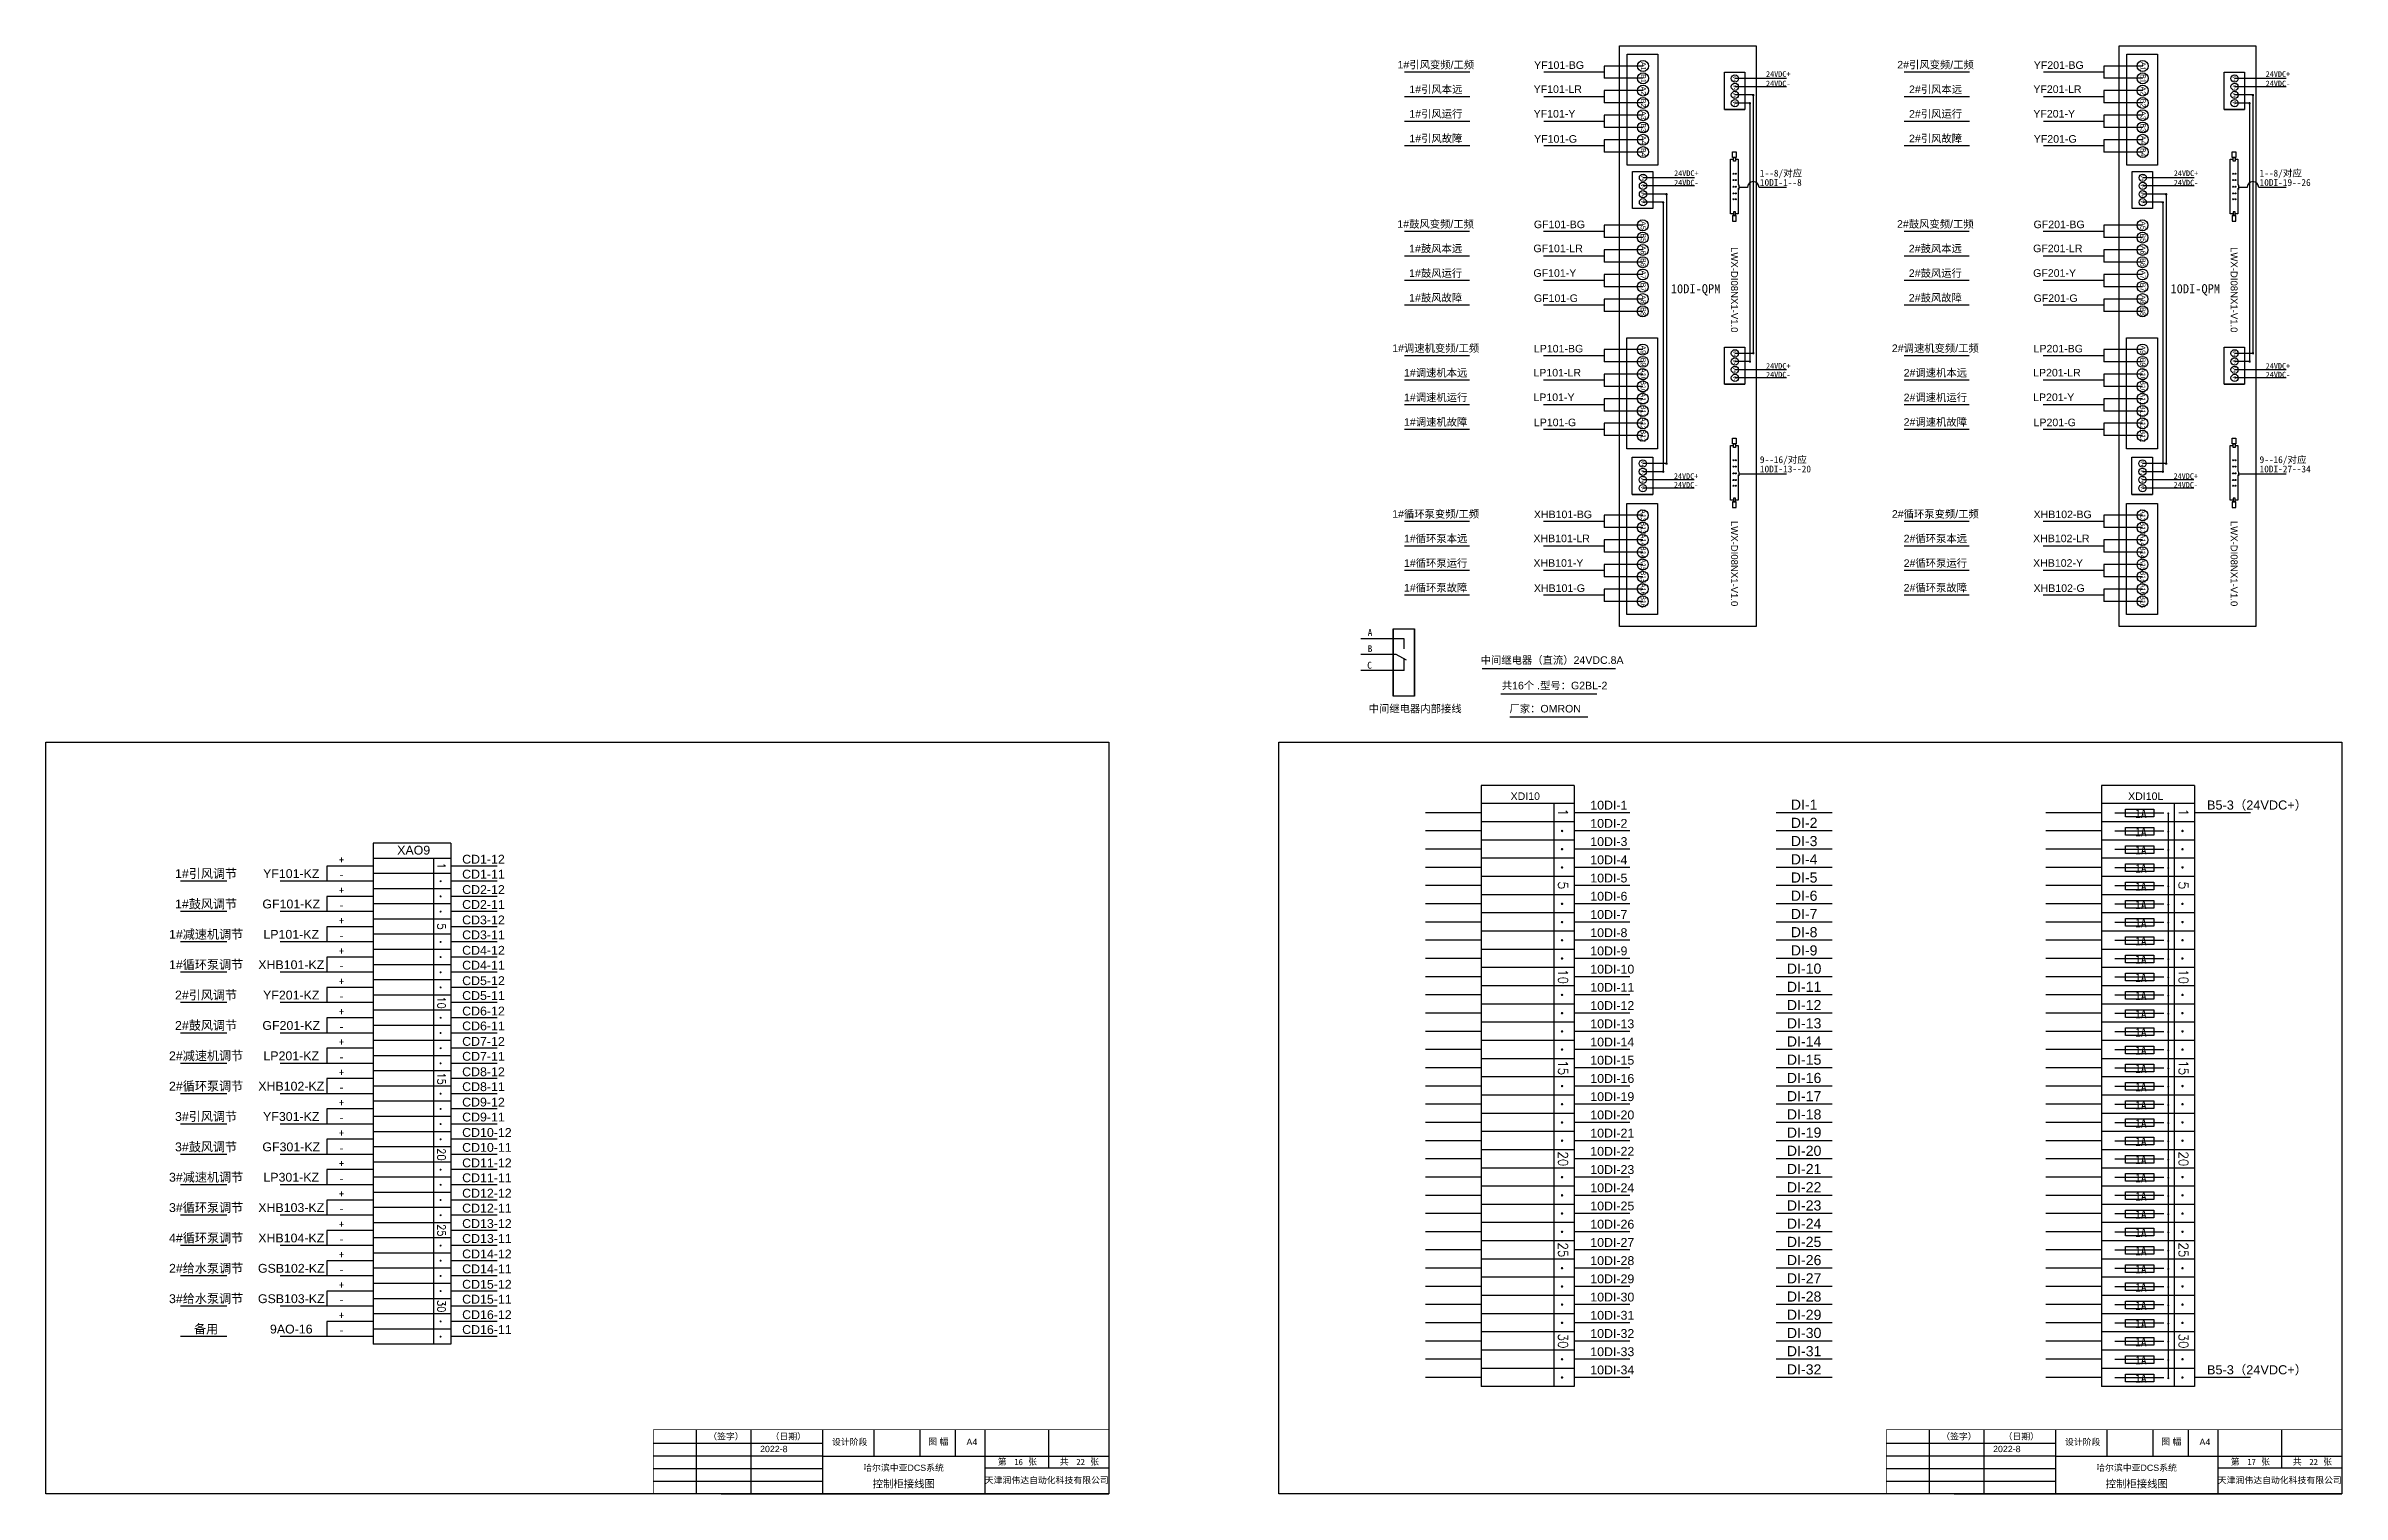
# Model space of a CAD drawing. Extents: x -159874 to -117758, y 9787 to 31117.
# Drawn here: x -131705 to -122631, y 13351 to 19075 of the extents above; entities that cross this region are included whole.
import ezdxf
from ezdxf.enums import TextEntityAlignment as Align

# ---------------------------------------------------------------- set-up
doc = ezdxf.new("R2010")
doc.units = 0
doc.layers.get('0').update_dxf_attribs({"linetype": 'CONTINUOUS'})
doc.layers.add('1', color=143, linetype='CONTINUOUS')
doc.layers.add('TEXT', color=3, linetype='CONTINUOUS')
doc.styles.add('Arial', font='arial.ttf')
doc.styles.add('ROMAND', font='romand')
doc.styles.get("Standard").update_dxf_attribs({"font": ''})
doc.styles.get('Standard').set_extended_font_data('SimSun')

msp = doc.modelspace()

# ---------------------------------------------------------------- texts
at = {"color": 0, "style": 'Arial', "width": 0.8}
for s, height, p in [('A1', 20.25, (-125391.77221, 18994.38101)), ('A1', 20.25, (-123417.04929, 18994.38101)), ('A2', 20.25, (-125391.77221, 18897.18101)), ('B1', 20.25, (-125391.77221, 18945.78101)), ('V+', 13.5, (-125030.91292, 18944.79897)), ('V-', 13.5, (-125030.91292, 18912.39897)), ('V+', 13.5, (-125030.91292, 18879.99897)), ('A2', 20.25, (-123417.04929, 18897.18101)), ('B1', 20.25, (-123417.04929, 18945.78101)), ('V+', 13.5, (-123056.19, 18944.79897)), ('V-', 13.5, (-123056.19, 18912.39897)), ('V+', 13.5, (-123056.19, 18879.99897)), ('A3', 20.25, (-125391.77221, 18799.98101)), ('B2', 20.25, (-125391.77221, 18848.58101)), ('V-', 13.5, (-125030.91292, 18847.59897)), ('A3', 20.25, (-123417.04929, 18799.98101)), ('B2', 20.25, (-123417.04929, 18848.58101)), ('V-', 13.5, (-123056.19, 18847.59897)), ('B3', 20.25, (-125391.77221, 18751.38101)), ('A4', 20.25, (-125391.77221, 18702.78101)), ('B3', 20.25, (-123417.04929, 18751.38101)), ('A4', 20.25, (-123417.04929, 18702.78101)), ('B4', 20.25, (-125391.77221, 18654.18101)), ('B4', 20.25, (-123417.04929, 18654.18101)), ('V+', 13.5, (-125394.15673, 18552.87655)), ('V-', 13.5, (-125394.15673, 18520.47655)), ('V+', 13.5, (-123419.43381, 18552.87655)), ('V-', 13.5, (-123419.43381, 18520.47655)), ('V+', 13.5, (-125394.15673, 18488.07655)), ('V-', 13.5, (-125394.15673, 18455.67655)), ('V+', 13.5, (-123419.43381, 18488.07655)), ('V-', 13.5, (-123419.43381, 18455.67655)), ('A5', 20.25, (-125392.64344, 18364.85824)), ('A5', 20.25, (-123417.92052, 18364.85824)), ('A6', 20.25, (-125392.64344, 18267.65824)), ('B5', 20.25, (-125392.64344, 18316.25824)), ('A6', 20.25, (-123417.92052, 18267.65824)), ('B5', 20.25, (-123417.92052, 18316.25824)), ('B6', 20.25, (-125392.64344, 18219.05824)), ('A7', 20.25, (-125392.64344, 18170.45824)), ('B6', 20.25, (-123417.92052, 18219.05824)), ('A7', 20.25, (-123417.92052, 18170.45824)), ('A8', 20.25, (-125392.64344, 18073.25824)), ('B7', 20.25, (-125392.64344, 18121.85824)), ('A8', 20.25, (-123417.92052, 18073.25824)), ('B7', 20.25, (-123417.92052, 18121.85824)), ('B8', 20.25, (-125392.64344, 18024.65824)), ('B8', 20.25, (-123417.92052, 18024.65824)), ('A9', 20.25, (-125392.64344, 17873.86061)), ('A9', 20.25, (-123417.92052, 17873.86061)), ('B9', 20.25, (-125392.64344, 17825.26061)), ('A10', 20.25, (-125392.64344, 17776.66061)), ('V+', 13.5, (-125030.91292, 17858.71556)), ('V-', 13.5, (-125030.91292, 17826.31556)), ('V+', 13.5, (-125030.91292, 17793.91556)), ('B9', 20.25, (-123417.92052, 17825.26061)), ('A10', 20.25, (-123417.92052, 17776.66061)), ('V+', 13.5, (-123056.19, 17858.71556)), ('V-', 13.5, (-123056.19, 17826.31556)), ('V+', 13.5, (-123056.19, 17793.91556)), ('B10', 20.25, (-125392.64344, 17728.06061)), ('A11', 20.25, (-125392.64344, 17679.46061)), ('V-', 13.5, (-125030.91292, 17761.51556)), ('B10', 20.25, (-123417.92052, 17728.06061)), ('A11', 20.25, (-123417.92052, 17679.46061)), ('V-', 13.5, (-123056.19, 17761.51556)), ('B11', 20.25, (-125392.64344, 17630.86061)), ('B11', 20.25, (-123417.92052, 17630.86061)), ('A12', 20.25, (-125392.64344, 17582.26061)), ('B12', 20.25, (-125392.64344, 17533.66061)), ('A12', 20.25, (-123417.92052, 17582.26061)), ('B12', 20.25, (-123417.92052, 17533.66061)), ('V+', 13.5, (-125395.02795, 17423.3174)), ('V+', 13.5, (-123420.30503, 17423.3174)), ('V-', 13.5, (-125395.02795, 17390.9174)), ('V+', 13.5, (-125395.02795, 17358.5174)), ('V-', 13.5, (-125395.02795, 17326.1174)), ('V-', 13.5, (-123420.30503, 17390.9174)), ('V+', 13.5, (-123420.30503, 17358.5174)), ('V-', 13.5, (-123420.30503, 17326.1174)), ('A13', 20.25, (-125392.64344, 17218.82721)), ('B13', 20.25, (-125392.64344, 17170.22721)), ('A13', 20.25, (-123417.92052, 17218.82721)), ('B13', 20.25, (-123417.92052, 17170.22721)), ('A14', 20.25, (-125392.64344, 17121.62721)), ('B14', 20.25, (-125392.64344, 17073.02721)), ('A14', 20.25, (-123417.92052, 17121.62721)), ('B14', 20.25, (-123417.92052, 17073.02721)), ('A15', 20.25, (-125392.64344, 17024.42721)), ('B15', 20.25, (-125392.64344, 16975.82721)), ('A15', 20.25, (-123417.92052, 17024.42721)), ('B15', 20.25, (-123417.92052, 16975.82721)), ('A16', 20.25, (-125392.64344, 16927.22721)), ('B16', 20.25, (-125392.64344, 16878.62721)), ('A16', 20.25, (-123417.92052, 16927.22721)), ('B16', 20.25, (-123417.92052, 16878.62721))]:
    msp.add_text(s, height=height, rotation=270, dxfattribs=at).set_placement(p, align=Align.MIDDLE)
at = {"color": 0, "style": 'Arial'}
for p in [(-125032.19071, 18110.7859), (-123057.46779, 18110.7859), (-125032.19071, 17028.63879), (-123057.46779, 17028.63879)]:
    msp.add_text('LWX-DI08NX1-V1.0', height=27, rotation=270, dxfattribs=at).set_placement(p, align=Align.MIDDLE)
for p in [(-125185.71088, 18110.7859), (-123210.98795, 18110.7859)]:
    msp.add_text('10DI-QPM', height=36).set_placement(p, align=Align.MIDDLE)
at = {"color": 3}
for s, p in [('A', (-126481.48909, 16742.88261)), ('B', (-126481.48909, 16678.85364)), ('C', (-126483.39672, 16613.61658))]:
    msp.add_text(s, height=27, dxfattribs=at).set_placement(p)
at = {"layer": '1', "style": 'Arial'}
for s, p in [('（签字）', (-129087.65611, 13566.84092)), ('2022-8', (-128882.79651, 13516.9255)), ('（日期）', (-128841.21903, 13566.84092)), ('设计阶段', (-128598.43927, 13544.87627)), ('图 幅', (-128218.17842, 13546.01976)), ('A4', (-128067.05492, 13544.92425)), ('（签字）', (-124214.8898, 13566.84092)), ('2022-8', (-124010.0302, 13516.9255)), ('（日期）', (-123968.45272, 13566.84092)), ('设计阶段', (-123725.67296, 13544.87627)), ('图 幅', (-123345.41211, 13546.01976)), ('A4', (-123194.28861, 13544.92425))]:
    msp.add_text(s, height=25, dxfattribs=at).set_placement(p)
for s, height, p in [('哈尔滨中亚DCS系统', 25, (-128315.90172, 13455.31281)), ('哈尔滨中亚DCS系统', 25, (-123443.13541, 13455.31281)), ('控制柜接线图', 30, (-128314.89419, 13391.84145)), ('天津润伟达自动化科技有限公司', 25, (-127749.70577, 13406.28636)), ('控制柜接线图', 30, (-123442.12788, 13391.84145)), ('天津润伟达自动化科技有限公司', 25, (-122876.93945, 13406.28636))]:
    msp.add_text(s, height=height, dxfattribs=at).set_placement(p, align=Align.MIDDLE_CENTER)
at = {"layer": '1'}
for s, p in [('第     张', (-127943.57736, 13466.82003)), ('16', (-127878.01848, 13465.76494)), ('共     张', (-127698.39387, 13466.82003)), ('22', (-127632.83499, 13465.76494)), ('第     张', (-123070.81105, 13466.82003)), ('17', (-123005.25217, 13465.76494)), ('共     张', (-122825.62756, 13466.82003)), ('22', (-122760.06868, 13465.76494))]:
    msp.add_text(s, height=25, dxfattribs=at).set_placement(p)
at = {"layer": 'TEXT', "style": 'Arial'}
for s, p in [('1#引风变频/工频', (-126212.05983, 19000.39124)), ('2#引风变频/工频', (-124237.33691, 19000.39124)), ('1#引风本远', (-126212.05983, 18903.19124)), ('2#引风本远', (-124237.33691, 18903.19124)), ('1#引风运行', (-126212.05983, 18805.99124)), ('2#引风运行', (-124237.33691, 18805.99124)), ('1#引风故障', (-126212.05983, 18708.79124)), ('2#引风故障', (-124237.33691, 18708.79124)), ('1#鼓风变频/工频', (-126212.93106, 18370.86847)), ('2#鼓风变频/工频', (-124238.20813, 18370.86847)), ('1#鼓风本远', (-126212.93106, 18273.66847)), ('2#鼓风本远', (-124238.20813, 18273.66847)), ('1#鼓风运行', (-126212.93106, 18176.46847)), ('2#鼓风运行', (-124238.20813, 18176.46847)), ('1#鼓风故障', (-126212.93106, 18079.26847)), ('2#鼓风故障', (-124238.20813, 18079.26847)), ('1#调速机变频/工频', (-126212.93106, 17879.87084)), ('2#调速机变频/工频', (-124238.20813, 17879.87084)), ('1#调速机本远', (-126212.93106, 17782.67084)), ('2#调速机本远', (-124238.20813, 17782.67084)), ('1#调速机运行', (-126212.93106, 17685.47084)), ('2#调速机运行', (-124238.20813, 17685.47084)), ('1#调速机故障', (-126212.93106, 17588.27084)), ('2#调速机故障', (-124238.20813, 17588.27084)), ('1#循环泵变频/工频', (-126212.93106, 17224.83744)), ('2#循环泵变频/工频', (-124238.20813, 17224.83744)), ('1#循环泵本远', (-126212.93106, 17127.63744)), ('2#循环泵本远', (-124238.20813, 17127.63744)), ('1#循环泵运行', (-126212.93106, 17030.43744)), ('2#循环泵运行', (-124238.20813, 17030.43744)), ('1#循环泵故障', (-126212.93106, 16933.23744)), ('2#循环泵故障', (-124238.20813, 16933.23744))]:
    msp.add_text(s, height=29.9, dxfattribs=at).set_placement(p, align=Align.MIDDLE_CENTER)
for s, height, p in [('YF101-BG', 29.9, (-125823.81477, 18983.79977)), ('YF201-BG', 29.9, (-123849.09185, 18983.79977)), ('YF101-LR', 29.9, (-125825.59743, 18888.87353)), ('YF201-LR', 29.9, (-123850.87451, 18888.87353)), ('YF101-Y', 29.9, (-125825.59743, 18791.67353)), ('YF201-Y', 29.9, (-123850.87451, 18791.67353)), ('YF101-G', 29.9, (-125823.81477, 18692.19977)), ('YF201-G', 29.9, (-123849.09185, 18692.19977)), ('GF101-BG', 29.9, (-125824.686, 18354.27699)), ('GF201-BG', 29.9, (-123849.96308, 18354.27699)), ('GF101-LR', 29.9, (-125826.46866, 18259.35075)), ('GF201-LR', 29.9, (-123851.74574, 18259.35075)), ('GF101-Y', 29.9, (-125826.46866, 18162.15075)), ('GF201-Y', 29.9, (-123851.74574, 18162.15075)), ('GF101-G', 29.9, (-125824.686, 18062.67699)), ('GF201-G', 29.9, (-123849.96308, 18062.67699)), ('LP101-BG', 29.9, (-125824.686, 17863.27937)), ('LP201-BG', 29.9, (-123849.96308, 17863.27937)), ('LP101-LR', 29.9, (-125826.46866, 17768.35313)), ('LP201-LR', 29.9, (-123851.74574, 17768.35313)), ('LP101-Y', 29.9, (-125826.46866, 17671.15313)), ('LP201-Y', 29.9, (-123851.74574, 17671.15313)), ('LP101-G', 29.9, (-125824.686, 17571.67937)), ('LP201-G', 29.9, (-123849.96308, 17571.67937)), ('XHB101-BG', 29.9, (-125824.686, 17208.24597)), ('XHB102-BG', 29.9, (-123849.96308, 17208.24597)), ('XHB101-LR', 29.9, (-125826.46866, 17113.31973)), ('XHB102-LR', 29.9, (-123851.74574, 17113.31973)), ('XHB101-Y', 29.9, (-125826.46866, 17016.11973)), ('XHB102-Y', 29.9, (-123851.74574, 17016.11973)), ('XHB101-G', 29.9, (-125824.686, 16916.64597)), ('XHB102-G', 29.9, (-123849.96308, 16916.64597)), ('中间继电器（直流）24VDC.8A', 29.9, (-126034.85354, 16632.33342)), ('共16个 .型号：G2BL-2', 29.9, (-125951.70413, 16531.78607)), ('中间继电器内部接线', 29.9, (-126477.43236, 16440.36596)), ('厂家：OMRON', 29.9, (-125921.23135, 16440.37937)), ('B5-3（24VDC+）', 36, (-123164.74162, 16056.46942)), ('B5-3（24VDC+）', 36, (-123164.74162, 13824.46942))]:
    msp.add_text(s, height=height, dxfattribs=at).set_placement(p)
at = {"layer": 'TEXT'}
for s, height, p in [('24VDC+', 22.5, (-124907.31904, 18952.2025)), ('24VDC+', 22.5, (-122932.59612, 18952.2025)), ('24VDC-', 22.5, (-124907.31904, 18914.89572)), ('24VDC-', 22.5, (-122932.59612, 18914.89572)), ('24VDC+', 22.5, (-125270.56284, 18560.28009)), ('24VDC-', 22.5, (-125270.56284, 18522.97331)), ('1--8/对应', 27, (-124931.56289, 18558.33167)), ('10DI-1--8', 27, (-124931.56289, 18521.4607)), ('24VDC+', 22.5, (-123295.83992, 18560.28009)), ('24VDC-', 22.5, (-123295.83992, 18522.97331)), ('1--8/对应', 27, (-122956.83997, 18558.33167)), ('10DI-19--26', 27, (-122956.83997, 18521.4607)), ('24VDC+', 22.5, (-124907.31904, 17798.56377)), ('24VDC-', 22.5, (-124907.31904, 17764.09368)), ('24VDC+', 22.5, (-122932.59612, 17798.56377)), ('24VDC-', 22.5, (-122932.59612, 17764.09368)), ('9--16/对应', 27, (-124931.56289, 17425.89681)), ('9--16/对应', 27, (-122956.83997, 17425.89681)), ('24VDC+', 22.5, (-125271.43407, 17363.16561)), ('24VDC-', 22.5, (-125271.43407, 17328.69552)), ('10DI-13--20', 27, (-124931.56289, 17389.02584)), ('24VDC+', 22.5, (-123296.71115, 17363.16561)), ('24VDC-', 22.5, (-123296.71115, 17328.69552)), ('10DI-27--34', 27, (-122956.83997, 17389.02584)), ('+', 30, (-130547.09608, 15842.80953)), ('-', 30, (-130547.09608, 15783.90552)), ('+', 30, (-130547.09608, 15722.80953)), ('+', 30, (-130547.09608, 15602.80953)), ('-', 30, (-130547.09608, 15663.90552)), ('-', 30, (-130547.09608, 15543.90552)), ('+', 30, (-130547.09608, 15482.80953)), ('-', 30, (-130547.09608, 15423.90552)), ('+', 30, (-130547.09608, 15362.80953)), ('+', 30, (-130547.09608, 15242.80953)), ('-', 30, (-130547.09608, 15303.90552)), ('-', 30, (-130547.09608, 15183.90552)), ('+', 30, (-130547.09608, 15122.80953)), ('-', 30, (-130547.09608, 15063.90552)), ('+', 30, (-130547.09608, 15002.80953)), ('+', 30, (-130547.09608, 14882.80953)), ('-', 30, (-130547.09608, 14943.90552)), ('-', 30, (-130547.09608, 14823.90552)), ('+', 30, (-130547.09608, 14762.80953)), ('-', 30, (-130547.09608, 14703.90552)), ('+', 30, (-130547.09608, 14642.80953)), ('+', 30, (-130547.09608, 14522.80953)), ('-', 30, (-130547.09608, 14583.90552)), ('+', 30, (-130547.09608, 14402.80953)), ('-', 30, (-130547.09608, 14463.90552)), ('-', 30, (-130547.09608, 14343.90552)), ('+', 30, (-130547.09608, 14282.80953)), ('+', 30, (-130547.09608, 14162.80953)), ('-', 30, (-130547.09608, 14223.90552)), ('+', 30, (-130547.09608, 14042.80953)), ('-', 30, (-130547.09608, 14103.90552)), ('-', 30, (-130547.09608, 13983.90552))]:
    msp.add_text(s, height=height, dxfattribs=at).set_placement(p)
at = {"layer": 'TEXT', "style": 'Arial'}
for s, height, p in [('XDI10', 29.9, (-125858.70361, 16094.46915)), ('XDI10L', 29.9, (-123406.71624, 16094.46916)), ('XAO9', 35, (-130251.7016, 15878.51348))]:
    msp.add_text(s, height=height, dxfattribs=at).set_placement(p, align=Align.CENTER)
at = {"layer": 'TEXT', "color": 0, "style": 'Arial'}
for s, p in [('10DI-1', (-125601.85355, 16056.46941)), ('10DI-2', (-125601.85355, 15984.46941)), ('10DI-3', (-125601.85355, 15912.46941)), ('CD1-12', (-130060.10256, 15842.80953)), ('CD1-11', (-130060.10256, 15783.90552)), ('10DI-4', (-125601.85355, 15840.46941)), ('10DI-5', (-125601.85355, 15768.46941)), ('CD2-12', (-130060.10256, 15722.80953)), ('CD2-11', (-130060.10256, 15663.90552)), ('10DI-6', (-125601.85355, 15696.46941)), ('CD3-12', (-130060.10256, 15602.80953)), ('10DI-7', (-125601.85355, 15624.46941)), ('CD3-11', (-130060.10256, 15543.90552)), ('CD4-12', (-130060.10256, 15482.80953)), ('10DI-8', (-125601.85355, 15552.46941)), ('CD4-11', (-130060.10256, 15423.90552)), ('10DI-9', (-125601.85355, 15480.41961)), ('10DI-10', (-125601.85355, 15408.41961)), ('CD5-12', (-130060.10256, 15362.80953)), ('CD5-11', (-130060.10256, 15303.90552)), ('10DI-11', (-125601.85355, 15336.41961)), ('CD6-12', (-130060.10256, 15242.80953)), ('10DI-12', (-125601.85355, 15264.41961)), ('CD6-11', (-130060.10256, 15183.90552)), ('CD7-12', (-130060.10256, 15122.80953)), ('10DI-13', (-125601.85355, 15192.41961)), ('10DI-14', (-125601.85355, 15120.41961)), ('CD7-11', (-130060.10256, 15063.90552)), ('10DI-15', (-125601.85355, 15048.41961)), ('CD8-12', (-130060.10256, 15002.80953)), ('CD8-11', (-130060.10256, 14943.90552)), ('10DI-16', (-125601.85355, 14976.41961)), ('CD9-12', (-130060.10256, 14882.80953)), ('10DI-19', (-125601.85355, 14904.41961)), ('CD9-11', (-130060.10256, 14823.90552)), ('CD10-12', (-130060.10256, 14762.80953)), ('10DI-20', (-125601.85355, 14832.41961)), ('10DI-21', (-125601.85355, 14760.41961)), ('CD10-11', (-130060.10256, 14703.90552)), ('10DI-22', (-125601.85355, 14688.41961)), ('CD11-12', (-130060.10256, 14642.80953)), ('CD11-11', (-130060.10256, 14583.90552)), ('10DI-23', (-125601.85355, 14616.41961)), ('CD12-12', (-130060.10256, 14522.80953)), ('10DI-24', (-125601.85355, 14544.41961)), ('CD12-11', (-130060.10256, 14463.90552)), ('CD13-12', (-130060.10256, 14402.80953)), ('10DI-25', (-125601.85355, 14472.41961)), ('10DI-26', (-125601.85355, 14400.41961)), ('CD13-11', (-130060.10256, 14343.90552)), ('10DI-27', (-125601.85355, 14328.41961)), ('CD14-12', (-130060.10256, 14282.80953)), ('CD14-11', (-130060.10256, 14223.90552)), ('10DI-28', (-125601.85355, 14256.41961)), ('CD15-12', (-130060.10256, 14162.80953)), ('10DI-29', (-125601.85355, 14184.41961)), ('CD15-11', (-130060.10256, 14103.90552)), ('CD16-12', (-130060.10256, 14042.80953)), ('10DI-30', (-125601.85355, 14112.41961)), ('10DI-31', (-125601.85355, 14040.41961)), ('CD16-11', (-130060.10256, 13983.90552)), ('10DI-32', (-125601.85355, 13968.41961)), ('10DI-33', (-125601.85355, 13896.41961)), ('10DI-34', (-125601.85355, 13824.41961))]:
    msp.add_text(s, height=35, dxfattribs=at).set_placement(p)
for s, p in [('DI-1', (-124756.74354, 16056.012)), ('DI-2', (-124756.74354, 15984.01199)), ('DI-3', (-124756.74354, 15912.01198)), ('DI-4', (-124756.74354, 15840.01197)), ('DI-5', (-124756.74354, 15768.01198)), ('DI-6', (-124756.74354, 15696.01197)), ('DI-7', (-124756.74354, 15624.01195)), ('DI-8', (-124756.74354, 15552.01194)), ('DI-9', (-124756.74354, 15480.01198)), ('DI-10', (-124756.74354, 15408.01197)), ('DI-11', (-124756.74354, 15336.01195)), ('DI-12', (-124756.74354, 15264.01194)), ('DI-13', (-124756.74354, 15192.01198)), ('DI-14', (-124756.74354, 15120.01197)), ('DI-15', (-124756.74354, 15048.01195)), ('DI-16', (-124756.74354, 14976.01194)), ('DI-17', (-124756.74354, 14904.01198)), ('DI-18', (-124756.74354, 14832.01197)), ('DI-19', (-124756.74354, 14760.01195)), ('DI-20', (-124756.74354, 14688.01194)), ('DI-21', (-124756.74354, 14616.01195)), ('DI-22', (-124756.74354, 14544.01194)), ('DI-23', (-124756.74354, 14472.01193)), ('DI-24', (-124756.74354, 14400.01192)), ('DI-25', (-124756.74354, 14328.01195)), ('DI-26', (-124756.74354, 14256.01194)), ('DI-27', (-124756.74354, 14184.01193)), ('DI-28', (-124756.74354, 14112.01192)), ('DI-29', (-124756.74354, 14040.01192)), ('DI-30', (-124756.74354, 13968.01192)), ('DI-31', (-124756.74354, 13896.01192)), ('DI-32', (-124756.74354, 13824.01192))]:
    msp.add_text(s, height=40, dxfattribs=at).set_placement(p, align=Align.CENTER)
at = {"layer": 'TEXT', "style": 'ROMAND'}
for s, height, p in [('1', 37.92096, (-125728.51104, 16045.03373)), ('1', 37.92096, (-123276.52367, 16045.03374)), ('1', 31.6008, (-130157.93484, 15834.41728)), ('5', 37.92096, (-125728.51104, 15756.83443)), ('5', 37.92096, (-123276.52367, 15756.83444)), ('5', 31.6008, (-130157.93484, 15594.2512))]:
    msp.add_text(s, height=height, rotation=270, dxfattribs=at).set_placement(p, align=Align.CENTER)
at = {"layer": 'TEXT'}
for p in [(-123425.87401, 16023.41053), (-123425.87401, 15951.41053), (-123425.87401, 15879.41053), (-123425.87401, 15807.41053), (-123425.87401, 15735.41053), (-123425.87401, 15663.41053), (-123425.87401, 15591.41053), (-123425.87401, 15519.41053), (-123425.87401, 15447.41053), (-123425.87401, 15375.41053), (-123425.87401, 15303.41053), (-123425.87401, 15231.41053), (-123425.87401, 15159.41053), (-123425.87401, 15087.41053), (-123425.87401, 15015.41053), (-123425.87401, 14943.41053), (-123425.87401, 14871.41053), (-123425.87401, 14799.41053), (-123425.87401, 14727.41053), (-123425.87401, 14655.41053), (-123425.87401, 14583.41053), (-123425.87401, 14511.41053), (-123425.87401, 14439.41053), (-123425.87401, 14367.41053), (-123425.87401, 14295.41053), (-123425.87401, 14223.41053), (-123425.87401, 14151.41053), (-123425.87401, 14079.41053), (-123425.87401, 14007.41053), (-123425.87401, 13935.41053), (-123425.87401, 13863.41053), (-123425.87401, 13791.41053)]:
    msp.add_text('1A', height=33, dxfattribs=at).set_placement(p, align=Align.CENTER)
at = {"layer": 'TEXT', "color": 0, "style": 'Arial'}
for s, p in [('1#引风调节', (-131072.09088, 15803.43494)), ('YF101-KZ', (-130735.46775, 15803.43494)), ('1#鼓风调节', (-131072.09088, 15683.43492)), ('GF101-KZ', (-130735.46775, 15683.43494)), ('1#减速机调节', (-131072.09088, 15563.43492)), ('LP101-KZ', (-130735.46775, 15563.43494)), ('1#循环泵调节', (-131072.09088, 15443.43492)), ('XHB101-KZ', (-130735.46775, 15443.43494)), ('2#引风调节', (-131072.09088, 15323.43492)), ('YF201-KZ', (-130735.46775, 15323.43494)), ('2#鼓风调节', (-131072.09088, 15203.4349)), ('GF201-KZ', (-130735.46775, 15203.43496)), ('2#减速机调节', (-131072.09088, 15083.4349)), ('LP201-KZ', (-130735.46775, 15083.43494)), ('2#循环泵调节', (-131072.09088, 14963.4349)), ('XHB102-KZ', (-130735.46775, 14963.43494)), ('3#引风调节', (-131072.09088, 14843.43492)), ('YF301-KZ', (-130735.46775, 14843.43494)), ('3#鼓风调节', (-131072.09088, 14723.4349)), ('GF301-KZ', (-130735.46775, 14723.43491)), ('3#减速机调节', (-131072.09088, 14603.4349)), ('LP301-KZ', (-130735.46775, 14603.43491)), ('3#循环泵调节', (-131072.09088, 14483.4349)), ('XHB103-KZ', (-130735.46775, 14483.43491)), ('4#循环泵调节', (-131072.09088, 14363.43492)), ('XHB104-KZ', (-130735.46775, 14363.43493)), ('2#给水泵调节', (-131072.09088, 14243.4349)), ('GSB102-KZ', (-130735.46775, 14243.43491)), ('3#给水泵调节', (-131072.09088, 14123.4349)), ('GSB103-KZ', (-130735.46775, 14123.43491)), ('备用', (-131072.09088, 14003.4349)), ('9AO-16', (-130735.46775, 14003.43491))]:
    msp.add_text(s, height=35, dxfattribs=at).set_placement(p, align=Align.MIDDLE_CENTER)
at = {"layer": 'TEXT', "style": 'ROMAND', "width": 0.9}
for s, height, p in [('10', 37.92096, (-125728.51104, 15396.58531)), ('10', 37.92096, (-123276.52367, 15396.58532)), ('10', 31.6008, (-130157.93484, 15294.0436)), ('15', 31.6008, (-130157.93484, 14993.836)), ('15', 37.92096, (-125728.51104, 15036.33619)), ('15', 37.92096, (-123276.52367, 15036.3362)), ('20', 31.6008, (-130157.93484, 14693.6284)), ('20', 37.92096, (-125728.51104, 14676.08707)), ('20', 37.92096, (-123276.52367, 14676.08708)), ('25', 31.6008, (-130157.93484, 14393.836)), ('25', 37.92096, (-125728.51104, 14316.33619)), ('25', 37.92096, (-123276.52367, 14316.3362)), ('30', 31.6008, (-130157.93484, 14093.6284)), ('30', 37.92096, (-125728.51104, 13956.08707)), ('30', 37.92096, (-123276.52367, 13956.08708))]:
    msp.add_text(s, height=height, rotation=270, dxfattribs=at).set_placement(p, align=Align.CENTER)

# ---------------------------------------------------------------- linework, layer by layer
for p, q in [((-125486.70836, 19074.62733), (-124946.70836, 19074.62733)), ((-125486.70836, 16779.62761), (-125486.70836, 19074.62733)), ((-124946.70836, 19074.62733), (-124946.70836, 16779.62761)), ((-123511.98544, 19074.62733), (-122971.98544, 19074.62733)), ((-123511.98544, 16779.62761), (-123511.98544, 19074.62733)), ((-122971.98544, 19074.62733), (-122971.98544, 16779.62761)), ((-125546.74464, 18970.89476), (-125785.26723, 18970.89476)), ((-125393.42109, 18995.19476), (-125546.74464, 18995.19476)), ((-125546.74464, 18995.19476), (-125546.74464, 18946.59476)), ((-123572.02171, 18970.89476), (-123810.54431, 18970.89476)), ((-123418.69817, 18995.19476), (-123572.02171, 18995.19476)), ((-123572.02171, 18995.19476), (-123572.02171, 18946.59476)), ((-125393.42109, 18946.59476), (-125546.74464, 18946.59476)), ((-125393.42109, 18897.99476), (-125546.74464, 18897.99476)), ((-125546.74464, 18897.99476), (-125546.74464, 18849.39476)), ((-124826.98102, 18945.71777), (-125030.17728, 18945.71777)), ((-124826.98262, 18913.31777), (-125030.17728, 18913.31777)), ((-124955.22087, 18880.91777), (-125030.17728, 18880.91777)), ((-124957.86695, 18883.5494), (-124957.86695, 17859.22211)), ((-123418.69817, 18946.59476), (-123572.02171, 18946.59476)), ((-123418.69817, 18897.99476), (-123572.02171, 18897.99476)), ((-123572.02171, 18897.99476), (-123572.02171, 18849.39476)), ((-122852.2581, 18945.71777), (-123055.45436, 18945.71777)), ((-122852.2597, 18913.31777), (-123055.45436, 18913.31777)), ((-122980.49795, 18880.91777), (-123055.45436, 18880.91777)), ((-122983.14403, 18883.5494), (-122983.14403, 17859.22211)), ((-125546.74464, 18873.69476), (-125785.26723, 18873.69476)), ((-125393.42109, 18849.39476), (-125546.74464, 18849.39476)), ((-125393.42109, 18800.79476), (-125546.74464, 18800.79476)), ((-125546.74464, 18800.79476), (-125546.74464, 18752.19476)), ((-125072.04121, 18823.82171), (-124991.04121, 18823.82171)), ((-124968.43975, 18848.51777), (-125030.17728, 18848.51777)), ((-124971.19766, 18851.19577), (-124971.19766, 17830.4392)), ((-123572.02171, 18873.69476), (-123810.54431, 18873.69476)), ((-123418.69817, 18849.39476), (-123572.02171, 18849.39476)), ((-123418.69817, 18800.79476), (-123572.02171, 18800.79476)), ((-123572.02171, 18800.79476), (-123572.02171, 18752.19476)), ((-123097.31829, 18823.82171), (-123016.31829, 18823.82171)), ((-122993.71683, 18848.51777), (-123055.45436, 18848.51777)), ((-122996.47474, 18851.19577), (-122996.47474, 17830.4392)), ((-125546.74464, 18776.49476), (-125785.26723, 18776.49476)), ((-125393.42109, 18752.19476), (-125546.74464, 18752.19476)), ((-125393.42109, 18703.59476), (-125546.74464, 18703.59476)), ((-125546.74464, 18703.59476), (-125546.74464, 18654.99476)), ((-123572.02171, 18776.49476), (-123810.54431, 18776.49476)), ((-123418.69817, 18752.19476), (-123572.02171, 18752.19476)), ((-123418.69817, 18703.59476), (-123572.02171, 18703.59476)), ((-123572.02171, 18703.59476), (-123572.02171, 18654.99476)), ((-125546.74464, 18679.29476), (-125785.26723, 18679.29476)), ((-125393.42109, 18654.99476), (-125546.74464, 18654.99476)), ((-125047.92825, 18627.48332), (-125035.98837, 18627.48332)), ((-125047.92825, 18411.41717), (-125047.92825, 18627.48332)), ((-125028.52144, 18627.48332), (-125017.18562, 18627.48332)), ((-125017.18562, 18627.48332), (-125017.18562, 18527.44406)), ((-123572.02171, 18679.29476), (-123810.54431, 18679.29476)), ((-123418.69817, 18654.99476), (-123572.02171, 18654.99476)), ((-123073.20533, 18627.48332), (-123061.26545, 18627.48332)), ((-123073.20533, 18411.41717), (-123073.20533, 18627.48332)), ((-123053.79852, 18627.48332), (-123042.4627, 18627.48332)), ((-123042.4627, 18627.48332), (-123042.4627, 18527.44406)), ((-125190.22483, 18553.79536), (-125393.42109, 18553.79536)), ((-125190.22643, 18521.39536), (-125393.42109, 18521.39536)), ((-125017.18562, 18527.44406), (-125014.88816, 18522.44477)), ((-125017.18562, 18512.50646), (-125017.18562, 18411.41717)), ((-125017.18562, 18512.50646), (-125014.88816, 18507.50717)), ((-125014.88816, 18522.44477), (-125014.88816, 18507.50717)), ((-124981.07692, 18514.97597), (-125014.88816, 18514.97597)), ((-124826.98102, 18514.97597), (-124934.65698, 18514.97597)), ((-123215.50191, 18553.79536), (-123418.69817, 18553.79536)), ((-123215.50351, 18521.39536), (-123418.69817, 18521.39536)), ((-123042.4627, 18527.44406), (-123040.16524, 18522.44477)), ((-123042.4627, 18512.50646), (-123042.4627, 18411.41717)), ((-123042.4627, 18512.50646), (-123040.16524, 18507.50717)), ((-123040.16524, 18522.44477), (-123040.16524, 18507.50717)), ((-123006.354, 18514.97597), (-123040.16524, 18514.97597)), ((-122852.2581, 18514.97597), (-122959.93406, 18514.97597)), ((-125303.26331, 18488.99536), (-125393.42109, 18488.99536)), ((-125316.70585, 18456.59536), (-125393.42109, 18456.59536)), ((-125313.94795, 18459.27336), (-125313.94795, 17391.8362)), ((-125300.61724, 18491.62698), (-125300.61724, 17424.2362)), ((-123328.54039, 18488.99536), (-123418.69817, 18488.99536)), ((-123341.98293, 18456.59536), (-123418.69817, 18456.59536)), ((-123339.22502, 18459.27336), (-123339.22502, 17391.8362)), ((-123325.89431, 18491.62698), (-123325.89431, 17424.2362)), ((-125547.61586, 18341.37199), (-125786.13846, 18341.37199)), ((-125394.29231, 18365.67199), (-125547.61586, 18365.67199)), ((-125547.61586, 18365.67199), (-125547.61586, 18317.07199)), ((-125035.99306, 18411.41717), (-125047.92825, 18411.41717)), ((-125017.18562, 18411.41717), (-125028.52614, 18411.41717)), ((-123572.89294, 18341.37199), (-123811.41554, 18341.37199)), ((-123419.56939, 18365.67199), (-123572.89294, 18365.67199)), ((-123572.89294, 18365.67199), (-123572.89294, 18317.07199)), ((-123061.27014, 18411.41717), (-123073.20533, 18411.41717)), ((-123042.4627, 18411.41717), (-123053.80321, 18411.41717)), ((-125547.61586, 18244.17199), (-125786.13846, 18244.17199)), ((-125394.29231, 18317.07199), (-125547.61586, 18317.07199)), ((-125394.29231, 18268.47199), (-125547.61586, 18268.47199)), ((-125547.61586, 18268.47199), (-125547.61586, 18219.87199)), ((-123572.89294, 18244.17199), (-123811.41554, 18244.17199)), ((-123419.56939, 18317.07199), (-123572.89294, 18317.07199)), ((-123419.56939, 18268.47199), (-123572.89294, 18268.47199)), ((-123572.89294, 18268.47199), (-123572.89294, 18219.87199)), ((-125394.29231, 18219.87199), (-125547.61586, 18219.87199)), ((-125394.29231, 18171.27199), (-125547.61586, 18171.27199)), ((-125547.61586, 18171.27199), (-125547.61586, 18122.67199)), ((-123419.56939, 18219.87199), (-123572.89294, 18219.87199)), ((-123419.56939, 18171.27199), (-123572.89294, 18171.27199)), ((-123572.89294, 18171.27199), (-123572.89294, 18122.67199)), ((-125547.61586, 18146.97199), (-125786.13846, 18146.97199)), ((-125394.29231, 18122.67199), (-125547.61586, 18122.67199)), ((-125394.29231, 18074.07199), (-125547.61586, 18074.07199)), ((-125547.61586, 18074.07199), (-125547.61586, 18025.47199)), ((-123572.89294, 18146.97199), (-123811.41554, 18146.97199)), ((-123419.56939, 18122.67199), (-123572.89294, 18122.67199)), ((-123419.56939, 18074.07199), (-123572.89294, 18074.07199)), ((-123572.89294, 18074.07199), (-123572.89294, 18025.47199)), ((-125547.61586, 18049.77199), (-125786.13846, 18049.77199)), ((-125394.29231, 18025.47199), (-125547.61586, 18025.47199)), ((-123572.89294, 18049.77199), (-123811.41554, 18049.77199)), ((-123419.56939, 18025.47199), (-123572.89294, 18025.47199)), ((-125547.61586, 17850.37436), (-125786.13846, 17850.37436)), ((-125394.29231, 17874.67436), (-125547.61586, 17874.67436)), ((-125547.61586, 17874.67436), (-125547.61586, 17826.07436)), ((-125394.29231, 17826.07436), (-125547.61586, 17826.07436)), ((-124954.69445, 17859.63436), (-125030.17728, 17859.63436)), ((-124971.19766, 17827.23436), (-125030.17728, 17827.23436)), ((-124826.60929, 17794.83436), (-125030.17728, 17794.83436)), ((-124971.19766, 17827.23436), (-124971.19766, 17824.42659)), ((-124957.50223, 17859.63436), (-124957.50223, 17856.82659)), ((-123572.89294, 17850.37436), (-123811.41554, 17850.37436)), ((-123419.56939, 17874.67436), (-123572.89294, 17874.67436)), ((-123572.89294, 17874.67436), (-123572.89294, 17826.07436)), ((-123419.56939, 17826.07436), (-123572.89294, 17826.07436)), ((-122979.97153, 17859.63436), (-123055.45436, 17859.63436)), ((-122996.47474, 17827.23436), (-123055.45436, 17827.23436)), ((-122851.88637, 17794.83436), (-123055.45436, 17794.83436)), ((-122996.47474, 17827.23436), (-122996.47474, 17824.42659)), ((-122982.77931, 17859.63436), (-122982.77931, 17856.82659)), ((-125547.61586, 17753.17436), (-125786.13846, 17753.17436)), ((-125394.29231, 17777.47436), (-125547.61586, 17777.47436)), ((-125547.61586, 17777.47436), (-125547.61586, 17728.87436)), ((-125394.29231, 17728.87436), (-125547.61586, 17728.87436)), ((-125072.04121, 17737.7383), (-124991.04121, 17737.7383)), ((-124826.98102, 17762.43436), (-125030.17728, 17762.43436)), ((-123572.89294, 17753.17436), (-123811.41554, 17753.17436)), ((-123419.56939, 17777.47436), (-123572.89294, 17777.47436)), ((-123572.89294, 17777.47436), (-123572.89294, 17728.87436)), ((-123419.56939, 17728.87436), (-123572.89294, 17728.87436)), ((-123097.31829, 17737.7383), (-123016.31829, 17737.7383)), ((-122852.2581, 17762.43436), (-123055.45436, 17762.43436)), ((-125547.61586, 17655.97436), (-125786.13846, 17655.97436)), ((-125394.29231, 17680.27436), (-125547.61586, 17680.27436)), ((-125547.61586, 17680.27436), (-125547.61586, 17631.67436)), ((-125394.29231, 17631.67436), (-125547.61586, 17631.67436)), ((-123572.89294, 17655.97436), (-123811.41554, 17655.97436)), ((-123419.56939, 17680.27436), (-123572.89294, 17680.27436)), ((-123572.89294, 17680.27436), (-123572.89294, 17631.67436)), ((-123419.56939, 17631.67436), (-123572.89294, 17631.67436)), ((-125547.61586, 17558.77436), (-125786.13846, 17558.77436)), ((-125394.29231, 17583.07436), (-125547.61586, 17583.07436)), ((-125547.61586, 17583.07436), (-125547.61586, 17534.47436)), ((-125394.29231, 17534.47436), (-125547.61586, 17534.47436)), ((-123572.89294, 17558.77436), (-123811.41554, 17558.77436)), ((-123419.56939, 17583.07436), (-123572.89294, 17583.07436)), ((-123572.89294, 17583.07436), (-123572.89294, 17534.47436)), ((-123419.56939, 17534.47436), (-123572.89294, 17534.47436)), ((-125297.85933, 17424.2362), (-125394.29231, 17424.2362)), ((-125300.61724, 17423.70936), (-125300.61724, 17420.90158)), ((-125047.92825, 17495.04847), (-125035.98837, 17495.04847)), ((-125047.92825, 17278.98232), (-125047.92825, 17495.04847)), ((-125028.52144, 17495.04847), (-125017.18562, 17495.04847)), ((-125017.18562, 17495.04847), (-125017.18562, 17395.0092)), ((-123323.13641, 17424.2362), (-123419.56939, 17424.2362)), ((-123325.89431, 17423.70936), (-123325.89431, 17420.90158)), ((-123073.20533, 17495.04847), (-123061.26545, 17495.04847)), ((-123073.20533, 17278.98232), (-123073.20533, 17495.04847)), ((-123053.79852, 17495.04847), (-123042.4627, 17495.04847)), ((-123042.4627, 17495.04847), (-123042.4627, 17395.0092)), ((-125311.14017, 17391.8362), (-125394.29231, 17391.8362)), ((-125190.72432, 17359.4362), (-125394.29231, 17359.4362)), ((-125313.94795, 17391.8362), (-125313.94795, 17389.02842)), ((-125017.18562, 17395.0092), (-125014.88816, 17390.00991)), ((-125017.18562, 17380.0716), (-125017.18562, 17278.98232)), ((-125017.18562, 17380.0716), (-125014.88816, 17375.07231)), ((-125014.88816, 17390.00991), (-125014.88816, 17375.07231)), ((-124826.98102, 17382.54111), (-125014.88816, 17382.54111)), ((-123336.41725, 17391.8362), (-123419.56939, 17391.8362)), ((-123216.0014, 17359.4362), (-123419.56939, 17359.4362)), ((-123339.22502, 17391.8362), (-123339.22502, 17389.02842)), ((-123042.4627, 17395.0092), (-123040.16524, 17390.00991)), ((-123042.4627, 17380.0716), (-123042.4627, 17278.98232)), ((-123042.4627, 17380.0716), (-123040.16524, 17375.07231)), ((-123040.16524, 17390.00991), (-123040.16524, 17375.07231)), ((-122852.2581, 17382.54111), (-123040.16524, 17382.54111)), ((-125436.15624, 17302.34014), (-125355.15624, 17302.34014)), ((-125191.09606, 17327.0362), (-125394.29231, 17327.0362)), ((-125035.99306, 17278.98232), (-125047.92825, 17278.98232)), ((-125017.18562, 17278.98232), (-125028.52614, 17278.98232)), ((-123461.43332, 17302.34014), (-123380.43332, 17302.34014)), ((-123216.37313, 17327.0362), (-123419.56939, 17327.0362)), ((-123061.27014, 17278.98232), (-123073.20533, 17278.98232)), ((-123042.4627, 17278.98232), (-123053.80321, 17278.98232)), ((-125547.61586, 17195.34096), (-125786.13846, 17195.34096)), ((-125394.29231, 17219.64096), (-125547.61586, 17219.64096)), ((-125547.61586, 17219.64096), (-125547.61586, 17171.04096)), ((-125394.29231, 17171.04096), (-125547.61586, 17171.04096)), ((-123572.89294, 17195.34096), (-123811.41554, 17195.34096)), ((-123419.56939, 17219.64096), (-123572.89294, 17219.64096)), ((-123572.89294, 17219.64096), (-123572.89294, 17171.04096)), ((-123419.56939, 17171.04096), (-123572.89294, 17171.04096)), ((-125547.61586, 17098.14096), (-125786.13846, 17098.14096)), ((-125394.29231, 17122.44096), (-125547.61586, 17122.44096)), ((-125547.61586, 17122.44096), (-125547.61586, 17073.84096)), ((-125394.29231, 17073.84096), (-125547.61586, 17073.84096)), ((-123572.89294, 17098.14096), (-123811.41554, 17098.14096)), ((-123419.56939, 17122.44096), (-123572.89294, 17122.44096)), ((-123572.89294, 17122.44096), (-123572.89294, 17073.84096)), ((-123419.56939, 17073.84096), (-123572.89294, 17073.84096)), ((-125547.61586, 17000.94096), (-125786.13846, 17000.94096)), ((-125394.29231, 17025.24096), (-125547.61586, 17025.24096)), ((-125547.61586, 17025.24096), (-125547.61586, 16976.64096)), ((-125394.29231, 16976.64096), (-125547.61586, 16976.64096)), ((-123572.89294, 17000.94096), (-123811.41554, 17000.94096)), ((-123419.56939, 17025.24096), (-123572.89294, 17025.24096)), ((-123572.89294, 17025.24096), (-123572.89294, 16976.64096)), ((-123419.56939, 16976.64096), (-123572.89294, 16976.64096)), ((-125547.61586, 16903.74096), (-125786.13846, 16903.74096)), ((-125394.29231, 16928.04096), (-125547.61586, 16928.04096)), ((-125547.61586, 16928.04096), (-125547.61586, 16879.44096)), ((-125394.29231, 16879.44096), (-125547.61586, 16879.44096)), ((-123572.89294, 16903.74096), (-123811.41554, 16903.74096)), ((-123419.56939, 16928.04096), (-123572.89294, 16928.04096)), ((-123572.89294, 16928.04096), (-123572.89294, 16879.44096)), ((-123419.56939, 16879.44096), (-123572.89294, 16879.44096)), ((-124946.70836, 16779.62761), (-125486.70836, 16779.62761)), ((-122971.98544, 16779.62761), (-123511.98544, 16779.62761)), ((-126028.92492, 16614.55209), (-125502.26058, 16614.55209)), ((-125954.69478, 16514.00473), (-125576.49072, 16514.00473)), ((-125920.0285, 16422.59804), (-125611.15701, 16422.59804)), ((-126032.86252, 16043.9544), (-126253.31885, 16043.9544)), ((-126032.86252, 15971.95439), (-126253.31885, 15971.95439)), ((-125445.1297, 16043.9295), (-125665.58604, 16043.9295)), ((-125445.1297, 15971.9295), (-125665.58604, 15971.9295)), ((-123580.87515, 16043.95441), (-123801.33148, 16043.95441)), ((-123580.87515, 15971.9544), (-123801.33148, 15971.9544)), ((-123317.74208, 16043.28482), (-123317.74208, 13811.28482)), ((-122993.14233, 16043.92951), (-123213.59867, 16043.92951)), ((-126032.86252, 15899.95437), (-126253.31885, 15899.95437)), ((-125445.1297, 15899.9295), (-125665.58604, 15899.9295)), ((-123580.87515, 15899.95439), (-123801.33148, 15899.95439)), ((-130411.56107, 15833.51784), (-130595.27468, 15833.51784)), ((-130595.27468, 15833.51784), (-130595.27468, 15773.51783)), ((-126032.86252, 15827.95436), (-126253.31885, 15827.95436)), ((-125445.1297, 15827.9295), (-125665.58604, 15827.9295)), ((-123580.87515, 15827.95437), (-123801.33148, 15827.95437)), ((-130989.51596, 15773.43479), (-131173.22958, 15773.43479)), ((-130595.27468, 15773.51783), (-130778.98829, 15773.51783)), ((-130411.56107, 15773.51783), (-130595.27468, 15773.51783)), ((-130411.56107, 15713.51782), (-130595.27468, 15713.51782)), ((-130595.27468, 15713.51782), (-130595.27468, 15653.51781)), ((-126032.86252, 15755.95437), (-126253.31885, 15755.95437)), ((-125445.1297, 15755.9295), (-125665.58604, 15755.9295)), ((-123580.87515, 15755.95439), (-123801.33148, 15755.95439)), ((-130989.51596, 15653.43477), (-131173.22958, 15653.43477)), ((-130595.27468, 15653.51781), (-130778.98829, 15653.51781)), ((-130411.56107, 15653.51781), (-130595.27468, 15653.51781)), ((-126032.86252, 15683.95436), (-126253.31885, 15683.95436)), ((-126032.86252, 15611.95437), (-126253.31885, 15611.95437)), ((-125445.1297, 15683.9295), (-125665.58604, 15683.9295)), ((-125445.1297, 15611.9295), (-125665.58604, 15611.9295)), ((-123580.87515, 15683.95437), (-123801.33148, 15683.95437)), ((-123580.87515, 15611.95439), (-123801.33148, 15611.95439)), ((-130989.51596, 15533.43477), (-131173.22958, 15533.43477)), ((-130595.27468, 15533.51781), (-130778.98829, 15533.51781)), ((-130411.56107, 15593.51782), (-130595.27468, 15593.51782)), ((-130595.27468, 15593.51782), (-130595.27468, 15533.51781)), ((-130411.56107, 15533.51781), (-130595.27468, 15533.51781)), ((-126032.86252, 15539.95436), (-126253.31885, 15539.95436)), ((-125445.1297, 15539.9295), (-125665.58604, 15539.9295)), ((-123580.87515, 15539.95437), (-123801.33148, 15539.95437)), ((-130411.56107, 15473.51782), (-130595.27468, 15473.51782)), ((-130595.27468, 15473.51782), (-130595.27468, 15413.51781)), ((-126032.86252, 15467.95437), (-126253.31885, 15467.95437)), ((-125445.1297, 15467.9295), (-125665.58604, 15467.9295)), ((-123580.87515, 15467.95439), (-123801.33148, 15467.95439)), ((-130989.51596, 15413.43477), (-131173.22958, 15413.43477)), ((-130595.27468, 15413.51781), (-130778.98829, 15413.51781)), ((-130411.56107, 15413.51781), (-130595.27468, 15413.51781)), ((-130411.56107, 15353.51782), (-130595.27468, 15353.51782)), ((-130595.27468, 15353.51782), (-130595.27468, 15293.51781)), ((-126032.86252, 15395.95436), (-126253.31885, 15395.95436)), ((-125445.1297, 15395.9295), (-125665.58604, 15395.9295)), ((-123580.87515, 15395.95437), (-123801.33148, 15395.95437)), ((-130989.51596, 15293.43477), (-131173.22958, 15293.43477)), ((-130595.27468, 15293.51781), (-130778.98829, 15293.51781)), ((-130411.56107, 15293.51781), (-130595.27468, 15293.51781)), ((-126032.86252, 15323.95437), (-126253.31885, 15323.95437)), ((-126032.86252, 15251.95436), (-126253.31885, 15251.95436)), ((-125445.1297, 15323.9295), (-125665.58604, 15323.9295)), ((-125445.1297, 15251.9295), (-125665.58604, 15251.9295)), ((-123580.87515, 15323.95439), (-123801.33148, 15323.95439)), ((-123580.87515, 15251.95437), (-123801.33148, 15251.95437)), ((-130989.51596, 15173.43477), (-131173.22958, 15173.43477)), ((-130595.27468, 15173.51781), (-130778.98829, 15173.51781)), ((-130411.56107, 15233.51782), (-130595.27468, 15233.51782)), ((-130595.27468, 15233.51782), (-130595.27468, 15173.51781)), ((-130411.56107, 15173.51781), (-130595.27468, 15173.51781)), ((-126032.86252, 15179.95437), (-126253.31885, 15179.95437)), ((-125445.1297, 15179.9295), (-125665.58604, 15179.9295)), ((-123580.87515, 15179.95439), (-123801.33148, 15179.95439)), ((-130411.56107, 15113.51782), (-130595.27468, 15113.51782)), ((-130595.27468, 15113.51782), (-130595.27468, 15053.51781)), ((-126032.86252, 15107.95436), (-126253.31885, 15107.95436)), ((-125445.1297, 15107.9295), (-125665.58604, 15107.9295)), ((-123580.87515, 15107.95437), (-123801.33148, 15107.95437)), ((-130989.51596, 15053.43477), (-131173.22958, 15053.43477)), ((-130595.27468, 15053.51781), (-130778.98829, 15053.51781)), ((-130411.56107, 15053.51781), (-130595.27468, 15053.51781)), ((-130411.56107, 14993.51782), (-130595.27468, 14993.51782)), ((-130595.27468, 14993.51782), (-130595.27468, 14933.51781)), ((-126032.86252, 15035.95437), (-126253.31885, 15035.95437)), ((-125445.1297, 15035.9295), (-125665.58604, 15035.9295)), ((-123580.87515, 15035.95439), (-123801.33148, 15035.95439)), ((-130989.51596, 14933.43477), (-131173.22958, 14933.43477)), ((-130595.27468, 14933.51781), (-130778.98829, 14933.51781)), ((-130411.56107, 14933.51781), (-130595.27468, 14933.51781)), ((-126032.86252, 14963.95436), (-126253.31885, 14963.95436)), ((-126032.86252, 14891.95437), (-126253.31885, 14891.95437)), ((-125445.1297, 14963.9295), (-125665.58604, 14963.9295)), ((-125445.1297, 14891.9295), (-125665.58604, 14891.9295)), ((-123580.87515, 14963.95437), (-123801.33148, 14963.95437)), ((-123580.87515, 14891.95439), (-123801.33148, 14891.95439)), ((-130989.51596, 14813.43477), (-131173.22958, 14813.43477)), ((-130595.27468, 14813.51781), (-130778.98829, 14813.51781)), ((-130411.56107, 14873.51782), (-130595.27468, 14873.51782)), ((-130595.27468, 14873.51782), (-130595.27468, 14813.51781)), ((-130411.56107, 14813.51781), (-130595.27468, 14813.51781)), ((-126032.86252, 14819.95436), (-126253.31885, 14819.95436)), ((-125445.1297, 14819.9295), (-125665.58604, 14819.9295)), ((-123580.87515, 14819.95437), (-123801.33148, 14819.95437)), ((-130411.56107, 14753.51782), (-130595.27468, 14753.51782)), ((-130595.27468, 14753.51782), (-130595.27468, 14693.51781)), ((-126032.86252, 14747.95437), (-126253.31885, 14747.95437)), ((-125445.1297, 14747.9295), (-125665.58604, 14747.9295)), ((-123580.87515, 14747.95439), (-123801.33148, 14747.95439)), ((-130989.51596, 14693.43475), (-131173.22958, 14693.43475)), ((-130595.27468, 14693.51781), (-130778.98829, 14693.51781)), ((-130411.56107, 14693.51781), (-130595.27468, 14693.51781)), ((-130411.56107, 14633.51782), (-130595.27468, 14633.51782)), ((-130595.27468, 14633.51782), (-130595.27468, 14573.51781)), ((-126032.86252, 14675.95436), (-126253.31885, 14675.95436)), ((-125445.1297, 14675.9295), (-125665.58604, 14675.9295)), ((-123580.87515, 14675.95437), (-123801.33148, 14675.95437)), ((-130989.51596, 14573.43475), (-131173.22958, 14573.43475)), ((-130595.27468, 14573.51781), (-130778.98829, 14573.51781)), ((-130411.56107, 14573.51781), (-130595.27468, 14573.51781)), ((-126032.86252, 14603.95437), (-126253.31885, 14603.95437)), ((-126032.86252, 14531.95436), (-126253.31885, 14531.95436)), ((-125445.1297, 14603.9295), (-125665.58604, 14603.9295)), ((-125445.1297, 14531.9295), (-125665.58604, 14531.9295)), ((-123580.87515, 14603.95439), (-123801.33148, 14603.95439)), ((-123580.87515, 14531.95437), (-123801.33148, 14531.95437)), ((-130989.51596, 14453.43475), (-131173.22958, 14453.43475)), ((-130595.27468, 14453.51781), (-130778.98829, 14453.51781)), ((-130411.56107, 14513.51782), (-130595.27468, 14513.51782)), ((-130595.27468, 14513.51782), (-130595.27468, 14453.51781)), ((-130411.56107, 14453.51781), (-130595.27468, 14453.51781)), ((-126032.86252, 14459.95437), (-126253.31885, 14459.95437)), ((-125445.1297, 14459.9295), (-125665.58604, 14459.9295)), ((-123580.87515, 14459.95439), (-123801.33148, 14459.95439)), ((-130411.56107, 14393.51782), (-130595.27468, 14393.51782)), ((-130595.27468, 14393.51782), (-130595.27468, 14333.51781)), ((-126032.86252, 14387.95436), (-126253.31885, 14387.95436)), ((-125445.1297, 14387.9295), (-125665.58604, 14387.9295)), ((-123580.87515, 14387.95437), (-123801.33148, 14387.95437)), ((-130989.51596, 14333.43475), (-131173.22958, 14333.43475)), ((-130595.27468, 14333.51781), (-130778.98829, 14333.51781)), ((-130411.56107, 14333.51781), (-130595.27468, 14333.51781)), ((-130411.56107, 14273.51782), (-130595.27468, 14273.51782)), ((-130595.27468, 14273.51782), (-130595.27468, 14213.51781)), ((-126032.86252, 14315.95437), (-126253.31885, 14315.95437)), ((-125445.1297, 14315.9295), (-125665.58604, 14315.9295)), ((-123580.87515, 14315.95439), (-123801.33148, 14315.95439)), ((-130989.51596, 14213.43475), (-131173.22958, 14213.43475)), ((-130595.27468, 14213.51781), (-130778.98829, 14213.51781)), ((-130411.56107, 14213.51781), (-130595.27468, 14213.51781)), ((-126032.86252, 14243.95436), (-126253.31885, 14243.95436)), ((-126032.86252, 14171.95437), (-126253.31885, 14171.95437)), ((-125445.1297, 14243.9295), (-125665.58604, 14243.9295)), ((-125445.1297, 14171.9295), (-125665.58604, 14171.9295)), ((-123580.87515, 14243.95437), (-123801.33148, 14243.95437)), ((-123580.87515, 14171.95439), (-123801.33148, 14171.95439)), ((-130989.51596, 14093.43475), (-131173.22958, 14093.43475)), ((-130595.27468, 14093.51781), (-130778.98829, 14093.51781)), ((-130411.56107, 14153.51782), (-130595.27468, 14153.51782)), ((-130595.27468, 14153.51782), (-130595.27468, 14093.51781)), ((-130411.56107, 14093.51781), (-130595.27468, 14093.51781)), ((-126032.86252, 14099.95436), (-126253.31885, 14099.95436)), ((-125445.1297, 14099.9295), (-125665.58604, 14099.9295)), ((-123580.87515, 14099.95437), (-123801.33148, 14099.95437)), ((-130411.56107, 14033.51782), (-130595.27468, 14033.51782)), ((-130595.27468, 14033.51782), (-130595.27468, 13973.51781)), ((-126032.86252, 14027.95437), (-126253.31885, 14027.95437)), ((-125445.1297, 14027.9295), (-125665.58604, 14027.9295)), ((-123580.87515, 14027.95439), (-123801.33148, 14027.95439)), ((-130989.51596, 13973.43475), (-131173.22958, 13973.43475)), ((-130595.27468, 13973.51781), (-130778.98829, 13973.51781)), ((-130411.56107, 13973.51781), (-130595.27468, 13973.51781)), ((-126032.86252, 13955.95436), (-126253.31885, 13955.95436)), ((-126032.86252, 13883.95437), (-126253.31885, 13883.95437)), ((-125445.1297, 13955.9295), (-125665.58604, 13955.9295)), ((-125445.1297, 13883.9295), (-125665.58604, 13883.9295)), ((-123580.87515, 13955.95437), (-123801.33148, 13955.95437)), ((-123580.87515, 13883.95439), (-123801.33148, 13883.95439)), ((-126032.86252, 13811.95436), (-126253.31885, 13811.95436)), ((-125445.1297, 13811.9295), (-125665.58604, 13811.9295)), ((-123580.87515, 13811.95437), (-123801.33148, 13811.95437)), ((-122993.14233, 13811.92951), (-123213.59867, 13811.92951))]:
    msp.add_line(p, q)
at = {"color": 1}
for p, q in [((-126338.00889, 16731.93414), (-126508.9796, 16731.93414)), ((-126380.49903, 16770.7394), (-126380.49903, 16505.39417)), ((-126338.00889, 16691.49537), (-126338.00889, 16731.93414)), ((-126338.00889, 16691.49537), (-126338.00889, 16731.93414)), ((-126296.36064, 16505.39429), (-126296.2909, 16770.7394)), ((-126369.20782, 16668.93414), (-126508.9796, 16668.93414)), ((-126338.00889, 16605.93414), (-126508.9796, 16605.93414)), ((-126328.00889, 16646.37291), (-126369.20782, 16668.93414)), ((-126338.00889, 16605.93414), (-126338.00889, 16651.84908)), ((-126296.36064, 16505.39429), (-126380.56876, 16505.39429)), ((-126032.86252, 16152.00423), (-126032.86252, 13775.95439)), ((-125665.58604, 16152.00423), (-126032.86252, 16152.00423)), ((-125665.58604, 16079.95441), (-126032.86252, 16079.95441)), ((-125746.38872, 16079.95441), (-125746.38872, 13775.95439)), ((-125665.58604, 16152.00423), (-125665.58604, 13775.95439)), ((-125665.58604, 16079.95441), (-125665.58604, 16007.90459)), ((-123580.87515, 16152.00425), (-123580.87515, 13775.9544)), ((-123213.59867, 16152.00425), (-123580.87515, 16152.00425)), ((-123213.59867, 16079.95442), (-123580.87515, 16079.95442)), ((-123294.40134, 16079.95442), (-123294.40134, 13775.9544)), ((-123213.59867, 16152.00425), (-123213.59867, 13775.9544)), ((-123213.59867, 16079.95442), (-123213.59867, 16007.9046)), ((-125665.58604, 16007.95439), (-126032.86252, 16007.95439)), ((-123213.59867, 16007.9544), (-123580.87515, 16007.9544)), ((-123334.62317, 16042.65433), (-123528.36118, 16042.65433)), ((-130411.56107, 15923.51787), (-130411.56107, 13943.51783)), ((-130105.49734, 15923.51787), (-130411.56107, 15923.51787)), ((-130105.49734, 15923.51787), (-130105.49734, 13943.51783)), ((-125665.58604, 15935.95439), (-126032.86252, 15935.95439)), ((-123213.59867, 15935.9544), (-123580.87515, 15935.9544)), ((-123334.62317, 15970.65433), (-123528.36118, 15970.65433)), ((-123334.62317, 15898.65433), (-123528.36118, 15898.65433)), ((-130105.49734, 15863.51783), (-130411.56107, 15863.51783)), ((-130105.49734, 15803.51783), (-130411.56107, 15803.51783)), ((-130172.8329, 15863.51783), (-130172.8329, 13943.51783)), ((-130105.49734, 15863.51785), (-130105.49734, 15803.47633)), ((-125665.58604, 15863.95439), (-126032.86252, 15863.95439)), ((-125665.58604, 15791.95439), (-126032.86252, 15791.95439)), ((-123213.59867, 15863.9544), (-123580.87515, 15863.9544)), ((-123213.59867, 15791.9544), (-123580.87515, 15791.9544)), ((-123334.62317, 15826.65433), (-123528.36118, 15826.65433)), ((-130105.49734, 15743.51783), (-130411.56107, 15743.51783)), ((-125665.58604, 15719.95439), (-126032.86252, 15719.95439)), ((-123213.59867, 15719.9544), (-123580.87515, 15719.9544)), ((-123334.62317, 15754.65433), (-123528.36118, 15754.65433)), ((-130105.49734, 15683.51783), (-130411.56107, 15683.51783)), ((-130105.49734, 15623.51783), (-130411.56107, 15623.51783)), ((-125665.58604, 15647.95439), (-126032.86252, 15647.95439)), ((-123213.59867, 15647.9544), (-123580.87515, 15647.9544)), ((-123334.62317, 15682.65433), (-123528.36118, 15682.65433)), ((-123334.62317, 15610.65433), (-123528.36118, 15610.65433)), ((-130105.49734, 15563.51783), (-130411.56107, 15563.51783)), ((-125665.58604, 15575.95439), (-126032.86252, 15575.95439)), ((-123213.59867, 15575.9544), (-123580.87515, 15575.9544)), ((-123334.62317, 15538.65433), (-123528.36118, 15538.65433)), ((-130105.49734, 15503.51783), (-130411.56107, 15503.51783)), ((-130105.49734, 15443.51783), (-130411.56107, 15443.51783)), ((-125665.58604, 15503.95439), (-126032.86252, 15503.95439)), ((-125665.58604, 15431.95439), (-126032.86252, 15431.95439)), ((-123213.59867, 15503.9544), (-123580.87515, 15503.9544)), ((-123213.59867, 15431.9544), (-123580.87515, 15431.9544)), ((-123334.62317, 15466.65433), (-123528.36118, 15466.65433)), ((-130105.49734, 15383.51783), (-130411.56107, 15383.51783)), ((-125665.58604, 15359.95439), (-126032.86252, 15359.95439)), ((-123213.59867, 15359.9544), (-123580.87515, 15359.9544)), ((-123334.62317, 15394.65433), (-123528.36118, 15394.65433)), ((-130105.49734, 15323.51783), (-130411.56107, 15323.51783)), ((-130105.49734, 15263.51783), (-130411.56107, 15263.51783)), ((-125665.58604, 15287.95439), (-126032.86252, 15287.95439)), ((-123213.59867, 15287.9544), (-123580.87515, 15287.9544)), ((-123334.62317, 15322.65433), (-123528.36118, 15322.65433)), ((-123334.62317, 15250.65433), (-123528.36118, 15250.65433)), ((-130105.49734, 15203.51783), (-130411.56107, 15203.51783)), ((-125665.58604, 15215.95439), (-126032.86252, 15215.95439)), ((-123213.59867, 15215.9544), (-123580.87515, 15215.9544)), ((-123334.62317, 15178.65433), (-123528.36118, 15178.65433)), ((-130105.49734, 15143.51783), (-130411.56107, 15143.51783)), ((-130105.49734, 15083.51783), (-130411.56107, 15083.51783)), ((-125665.58604, 15143.95439), (-126032.86252, 15143.95439)), ((-125665.58604, 15071.95439), (-126032.86252, 15071.95439)), ((-123213.59867, 15143.9544), (-123580.87515, 15143.9544)), ((-123213.59867, 15071.9544), (-123580.87515, 15071.9544)), ((-123334.62317, 15106.65433), (-123528.36118, 15106.65433)), ((-130105.49734, 15023.51783), (-130411.56107, 15023.51783)), ((-125665.58604, 14999.95439), (-126032.86252, 14999.95439)), ((-123213.59867, 14999.9544), (-123580.87515, 14999.9544)), ((-123334.62317, 15034.65433), (-123528.36118, 15034.65433)), ((-130105.49734, 14963.51783), (-130411.56107, 14963.51783)), ((-130105.49734, 14903.51783), (-130411.56107, 14903.51783)), ((-125665.58604, 14927.95439), (-126032.86252, 14927.95439)), ((-123213.59867, 14927.9544), (-123580.87515, 14927.9544)), ((-123334.62317, 14962.65433), (-123528.36118, 14962.65433)), ((-123334.62317, 14890.65433), (-123528.36118, 14890.65433)), ((-130105.49734, 14843.51783), (-130411.56107, 14843.51783)), ((-125665.58604, 14855.95439), (-126032.86252, 14855.95439)), ((-123213.59867, 14855.9544), (-123580.87515, 14855.9544)), ((-123334.62317, 14818.65433), (-123528.36118, 14818.65433)), ((-130105.49734, 14783.51783), (-130411.56107, 14783.51783)), ((-130105.49734, 14723.51783), (-130411.56107, 14723.51783)), ((-125665.58604, 14783.95439), (-126032.86252, 14783.95439)), ((-125665.58604, 14711.95439), (-126032.86252, 14711.95439)), ((-123213.59867, 14783.9544), (-123580.87515, 14783.9544)), ((-123213.59867, 14711.9544), (-123580.87515, 14711.9544)), ((-123334.62317, 14746.65433), (-123528.36118, 14746.65433)), ((-130105.49734, 14663.51783), (-130411.56107, 14663.51783)), ((-125665.58604, 14639.95439), (-126032.86252, 14639.95439)), ((-123213.59867, 14639.9544), (-123580.87515, 14639.9544)), ((-123334.62317, 14674.65433), (-123528.36118, 14674.65433)), ((-130105.49734, 14603.51783), (-130411.56107, 14603.51783)), ((-130105.49734, 14543.51783), (-130411.56107, 14543.51783)), ((-125665.58604, 14567.95439), (-126032.86252, 14567.95439)), ((-123213.59867, 14567.9544), (-123580.87515, 14567.9544)), ((-123334.62317, 14602.65433), (-123528.36118, 14602.65433)), ((-123334.62317, 14530.65433), (-123528.36118, 14530.65433)), ((-130105.49734, 14483.51783), (-130411.56107, 14483.51783)), ((-125665.58604, 14495.95439), (-126032.86252, 14495.95439)), ((-123213.59867, 14495.9544), (-123580.87515, 14495.9544)), ((-123334.62317, 14458.65433), (-123528.36118, 14458.65433)), ((-130105.49734, 14423.51783), (-130411.56107, 14423.51783)), ((-130105.49734, 14423.51783), (-130411.56107, 14423.51783)), ((-130105.49734, 14363.51783), (-130411.56107, 14363.51783)), ((-125665.58604, 14423.95439), (-126032.86252, 14423.95439)), ((-125665.58604, 14351.95439), (-126032.86252, 14351.95439)), ((-125665.58604, 14351.95439), (-126032.86252, 14351.95439)), ((-123213.59867, 14423.9544), (-123580.87515, 14423.9544)), ((-123213.59867, 14351.9544), (-123580.87515, 14351.9544)), ((-123213.59867, 14351.9544), (-123580.87515, 14351.9544)), ((-123334.62317, 14386.65433), (-123528.36118, 14386.65433)), ((-130105.49734, 14303.51783), (-130411.56107, 14303.51783)), ((-125665.58604, 14279.95439), (-126032.86252, 14279.95439)), ((-123213.59867, 14279.9544), (-123580.87515, 14279.9544)), ((-123334.62317, 14314.65433), (-123528.36118, 14314.65433)), ((-130105.49734, 14243.51783), (-130411.56107, 14243.51783)), ((-130105.49734, 14183.51783), (-130411.56107, 14183.51783)), ((-125665.58604, 14207.95439), (-126032.86252, 14207.95439)), ((-123213.59867, 14207.9544), (-123580.87515, 14207.9544)), ((-123334.62317, 14242.65433), (-123528.36118, 14242.65433)), ((-123334.62317, 14170.65433), (-123528.36118, 14170.65433)), ((-130105.49734, 14123.51783), (-130411.56107, 14123.51783)), ((-125665.58604, 14135.95439), (-126032.86252, 14135.95439)), ((-123213.59867, 14135.9544), (-123580.87515, 14135.9544)), ((-123334.62317, 14098.65433), (-123528.36118, 14098.65433)), ((-130105.49734, 14063.51783), (-130411.56107, 14063.51783)), ((-130105.49734, 14003.51783), (-130411.56107, 14003.51783)), ((-125665.58604, 14063.95439), (-126032.86252, 14063.95439)), ((-125665.58604, 13991.95439), (-126032.86252, 13991.95439)), ((-123213.59867, 14063.9544), (-123580.87515, 14063.9544)), ((-123213.59867, 13991.9544), (-123580.87515, 13991.9544)), ((-123334.62317, 14026.65433), (-123528.36118, 14026.65433)), ((-130105.49734, 13943.51783), (-130411.56107, 13943.51783)), ((-125665.58604, 13919.95439), (-126032.86252, 13919.95439)), ((-123213.59867, 13919.9544), (-123580.87515, 13919.9544)), ((-123334.62317, 13954.65433), (-123528.36118, 13954.65433)), ((-125665.58604, 13847.95439), (-126032.86252, 13847.95439)), ((-123213.59867, 13847.9544), (-123580.87515, 13847.9544)), ((-123334.62317, 13882.65433), (-123528.36118, 13882.65433)), ((-123334.62317, 13810.65433), (-123528.36118, 13810.65433)), ((-125665.58604, 13775.95439), (-126032.86252, 13775.95439)), ((-123213.59867, 13775.9544), (-123580.87515, 13775.9544))]:
    msp.add_line(p, q, dxfattribs=at)
at = {"color": 0}
for p, q in [((-129921.78372, 15833.49709), (-130105.49734, 15833.49709)), ((-129921.78372, 15773.49709), (-130105.49734, 15773.49709)), ((-129921.78372, 15713.49709), (-130105.49734, 15713.49709)), ((-129921.78372, 15653.49709), (-130105.49734, 15653.49709)), ((-129921.78372, 15593.49709), (-130105.49734, 15593.49709)), ((-129921.78372, 15533.49709), (-130105.49734, 15533.49709)), ((-129921.78372, 15473.49709), (-130105.49734, 15473.49709)), ((-129921.78372, 15413.49709), (-130105.49734, 15413.49709)), ((-129921.78372, 15353.49709), (-130105.49734, 15353.49709)), ((-129921.78372, 15293.49709), (-130105.49734, 15293.49709)), ((-129921.78372, 15233.49709), (-130105.49734, 15233.49709)), ((-129921.78372, 15173.49709), (-130105.49734, 15173.49709)), ((-129921.78372, 15113.49709), (-130105.49734, 15113.49709)), ((-129921.78372, 15053.49709), (-130105.49734, 15053.49709)), ((-129921.78372, 14993.49709), (-130105.49734, 14993.49709)), ((-129921.78372, 14933.49709), (-130105.49734, 14933.49709)), ((-129921.78372, 14873.49709), (-130105.49734, 14873.49709)), ((-129921.78372, 14813.49709), (-130105.49734, 14813.49709)), ((-129921.78372, 14753.49709), (-130105.49734, 14753.49709)), ((-129921.78372, 14693.49709), (-130105.49734, 14693.49709)), ((-129921.78372, 14633.49709), (-130105.49734, 14633.49709)), ((-129921.78372, 14573.49709), (-130105.49734, 14573.49709)), ((-129921.78372, 14513.49709), (-130105.49734, 14513.49709)), ((-129921.78372, 14453.49709), (-130105.49734, 14453.49709)), ((-129921.78372, 14393.49709), (-130105.49734, 14393.49709)), ((-129921.78372, 14333.49709), (-130105.49734, 14333.49709)), ((-129921.78372, 14273.49709), (-130105.49734, 14273.49709)), ((-129921.78372, 14213.49709), (-130105.49734, 14213.49709)), ((-129921.78372, 14153.49709), (-130105.49734, 14153.49709)), ((-129921.78372, 14093.49709), (-130105.49734, 14093.49709)), ((-129921.78372, 14033.49709), (-130105.49734, 14033.49709)), ((-129921.78372, 13973.49709), (-130105.49734, 13973.49709))]:
    msp.add_line(p, q, dxfattribs=at)
for points in [[(-125456.21698, 19041.85632), (-125334.71698, 19041.85632), (-125334.71698, 18603.35878), (-125456.21698, 18603.35878)], [(-125072.04121, 18970.48047), (-124991.04121, 18970.48047), (-124991.04121, 18823.82171), (-125072.04121, 18823.82171)], [(-123481.49406, 19041.85632), (-123359.99406, 19041.85632), (-123359.99406, 18603.35878), (-123481.49406, 18603.35878)], [(-123097.31829, 18970.48047), (-123016.31829, 18970.48047), (-123016.31829, 18823.82171), (-123097.31829, 18823.82171)], [(-125025.36622, 18634.17177), (-125039.87599, 18634.17177), (-125039.87599, 18656.51547), (-125025.36622, 18656.51547)], [(-125035.98837, 18634.17177), (-125028.52144, 18634.17177), (-125028.52144, 18619.57078), (-125035.98837, 18619.57078)], [(-123050.6433, 18634.17177), (-123065.15307, 18634.17177), (-123065.15307, 18656.51547), (-123050.6433, 18656.51547)], [(-123061.26545, 18634.17177), (-123053.79852, 18634.17177), (-123053.79852, 18619.57078), (-123061.26545, 18619.57078)], [(-125435.28502, 18578.55806), (-125354.28502, 18578.55806), (-125354.28502, 18431.89929), (-125435.28502, 18431.89929)], [(-123460.56209, 18578.55806), (-123379.56209, 18578.55806), (-123379.56209, 18431.89929), (-123460.56209, 18431.89929)], [(-125025.37091, 18404.76769), (-125039.88068, 18404.76769), (-125039.88068, 18382.42398), (-125025.37091, 18382.42398)], [(-125035.99306, 18404.76769), (-125028.52614, 18404.76769), (-125028.52614, 18419.36868), (-125035.99306, 18419.36868)], [(-123050.64799, 18404.76769), (-123065.15776, 18404.76769), (-123065.15776, 18382.42398), (-123050.64799, 18382.42398)], [(-123061.27014, 18404.76769), (-123053.80321, 18404.76769), (-123053.80321, 18419.36868), (-123061.27014, 18419.36868)], [(-125457.08821, 17921.33592), (-125335.58821, 17921.33592), (-125335.58821, 17482.83838), (-125457.08821, 17482.83838)], [(-125072.04121, 17884.39706), (-124991.04121, 17884.39706), (-124991.04121, 17737.7383), (-125072.04121, 17737.7383)], [(-123482.36528, 17921.33592), (-123360.86528, 17921.33592), (-123360.86528, 17482.83838), (-123482.36528, 17482.83838)], [(-123097.31829, 17884.39706), (-123016.31829, 17884.39706), (-123016.31829, 17737.7383), (-123097.31829, 17737.7383)], [(-125025.36622, 17501.73691), (-125039.87599, 17501.73691), (-125039.87599, 17524.08062), (-125025.36622, 17524.08062)], [(-123050.6433, 17501.73691), (-123065.15307, 17501.73691), (-123065.15307, 17524.08062), (-123050.6433, 17524.08062)], [(-125436.15624, 17448.9989), (-125355.15624, 17448.9989), (-125355.15624, 17302.34014), (-125436.15624, 17302.34014)], [(-125035.98837, 17501.73691), (-125028.52144, 17501.73691), (-125028.52144, 17487.13592), (-125035.98837, 17487.13592)], [(-123461.43332, 17448.9989), (-123380.43332, 17448.9989), (-123380.43332, 17302.34014), (-123461.43332, 17302.34014)], [(-123061.26545, 17501.73691), (-123053.79852, 17501.73691), (-123053.79852, 17487.13592), (-123061.26545, 17487.13592)], [(-125457.08821, 17266.30251), (-125335.58821, 17266.30251), (-125335.58821, 16827.80498), (-125457.08821, 16827.80498)], [(-125025.37091, 17272.33283), (-125039.88068, 17272.33283), (-125039.88068, 17249.98913), (-125025.37091, 17249.98913)], [(-125035.99306, 17272.33283), (-125028.52614, 17272.33283), (-125028.52614, 17286.93382), (-125035.99306, 17286.93382)], [(-123482.36528, 17266.30251), (-123360.86528, 17266.30251), (-123360.86528, 16827.80498), (-123482.36528, 16827.80498)], [(-123050.64799, 17272.33283), (-123065.15776, 17272.33283), (-123065.15776, 17249.98913), (-123050.64799, 17249.98913)], [(-123061.27014, 17272.33283), (-123053.80321, 17272.33283), (-123053.80321, 17286.93382), (-123061.27014, 17286.93382)]]:
    msp.add_lwpolyline(points, close=True)
at = {"color": 0, "const_width": 3.55509}
for points in [[(-124960.51303, 18880.91777, 1.416007894), (-124955.22087, 18880.91777, 0.8562672404)], [(-122985.79011, 18880.91777, 1.416007894), (-122980.49795, 18880.91777, 0.8562672404)], [(-124973.84374, 18848.93002, 1.416007894), (-124968.55158, 18848.93002, 0.8562672404)], [(-122999.12082, 18848.93002, 1.416007894), (-122993.82866, 18848.93002, 0.8562672404)], [(-125316.59402, 18457.00761, 1.416007894), (-125311.30187, 18457.00761, 0.8562672404)], [(-125303.26331, 18488.99536, 1.416007894), (-125297.97116, 18488.99536, 0.8562672404)], [(-123341.8711, 18457.00761, 1.416007894), (-123336.57895, 18457.00761, 0.8562672404)], [(-123328.54039, 18488.99536, 1.416007894), (-123323.24824, 18488.99536, 0.8562672404)], [(-124973.84374, 17828.17345, 1.416007894), (-124968.55158, 17828.17345, 0.8562672404)], [(-124960.1483, 17860.57345, 1.416007894), (-124954.85615, 17860.57345, 0.8562672404)], [(-122999.12082, 17828.17345, 1.416007894), (-122993.82866, 17828.17345, 0.8562672404)], [(-122985.42538, 17860.57345, 1.416007894), (-122980.13323, 17860.57345, 0.8562672404)], [(-125303.26331, 17424.64845, 1.416007894), (-125297.97116, 17424.64845, 0.8562672404)], [(-123328.54039, 17424.64845, 1.416007894), (-123323.24824, 17424.64845, 0.8562672404)], [(-125316.59402, 17392.77529, 1.416007894), (-125311.30187, 17392.77529, 0.8562672404)], [(-123341.8711, 17392.77529, 1.416007894), (-123336.57895, 17392.77529, 0.8562672404)]]:
    msp.add_lwpolyline(points, format="xyb", close=True, dxfattribs=at)
at = {"color": 1}
for points in [[(-126380.49903, 16770.7394), (-126296.36064, 16770.7394), (-126296.36064, 16505.39429), (-126380.49903, 16505.39429)], [(-123374.28101, 16057.70204), (-123374.28101, 16027.43079), (-123487.14949, 16027.43079), (-123487.14949, 16057.70204)], [(-123374.28101, 15985.70204), (-123374.28101, 15955.43079), (-123487.14949, 15955.43079), (-123487.14949, 15985.70204)], [(-123374.28101, 15913.70204), (-123374.28101, 15883.43079), (-123487.14949, 15883.43079), (-123487.14949, 15913.70204)], [(-123374.28101, 15841.70204), (-123374.28101, 15811.43079), (-123487.14949, 15811.43079), (-123487.14949, 15841.70204)], [(-123374.28101, 15769.70204), (-123374.28101, 15739.43079), (-123487.14949, 15739.43079), (-123487.14949, 15769.70204)], [(-123374.28101, 15697.70204), (-123374.28101, 15667.43079), (-123487.14949, 15667.43079), (-123487.14949, 15697.70204)], [(-123374.28101, 15625.70204), (-123374.28101, 15595.43079), (-123487.14949, 15595.43079), (-123487.14949, 15625.70204)], [(-123374.28101, 15553.70204), (-123374.28101, 15523.43079), (-123487.14949, 15523.43079), (-123487.14949, 15553.70204)], [(-123374.28101, 15481.70204), (-123374.28101, 15451.43079), (-123487.14949, 15451.43079), (-123487.14949, 15481.70204)], [(-123374.28101, 15409.70204), (-123374.28101, 15379.43079), (-123487.14949, 15379.43079), (-123487.14949, 15409.70204)], [(-123374.28101, 15337.70204), (-123374.28101, 15307.43079), (-123487.14949, 15307.43079), (-123487.14949, 15337.70204)], [(-123374.28101, 15265.70204), (-123374.28101, 15235.43079), (-123487.14949, 15235.43079), (-123487.14949, 15265.70204)], [(-123374.28101, 15193.70204), (-123374.28101, 15163.43079), (-123487.14949, 15163.43079), (-123487.14949, 15193.70204)], [(-123374.28101, 15121.70204), (-123374.28101, 15091.43079), (-123487.14949, 15091.43079), (-123487.14949, 15121.70204)], [(-123374.28101, 15049.70204), (-123374.28101, 15019.43079), (-123487.14949, 15019.43079), (-123487.14949, 15049.70204)], [(-123374.28101, 14977.70204), (-123374.28101, 14947.43079), (-123487.14949, 14947.43079), (-123487.14949, 14977.70204)], [(-123374.28101, 14905.70204), (-123374.28101, 14875.43079), (-123487.14949, 14875.43079), (-123487.14949, 14905.70204)], [(-123374.28101, 14833.70204), (-123374.28101, 14803.43079), (-123487.14949, 14803.43079), (-123487.14949, 14833.70204)], [(-123374.28101, 14761.70204), (-123374.28101, 14731.43079), (-123487.14949, 14731.43079), (-123487.14949, 14761.70204)], [(-123374.28101, 14689.70204), (-123374.28101, 14659.43079), (-123487.14949, 14659.43079), (-123487.14949, 14689.70204)], [(-123374.28101, 14617.70204), (-123374.28101, 14587.43079), (-123487.14949, 14587.43079), (-123487.14949, 14617.70204)], [(-123374.28101, 14545.70204), (-123374.28101, 14515.43079), (-123487.14949, 14515.43079), (-123487.14949, 14545.70204)], [(-123374.28101, 14473.70204), (-123374.28101, 14443.43079), (-123487.14949, 14443.43079), (-123487.14949, 14473.70204)], [(-123374.28101, 14401.70204), (-123374.28101, 14371.43079), (-123487.14949, 14371.43079), (-123487.14949, 14401.70204)], [(-123374.28101, 14329.70204), (-123374.28101, 14299.43079), (-123487.14949, 14299.43079), (-123487.14949, 14329.70204)], [(-123374.28101, 14257.70204), (-123374.28101, 14227.43079), (-123487.14949, 14227.43079), (-123487.14949, 14257.70204)], [(-123374.28101, 14185.70204), (-123374.28101, 14155.43079), (-123487.14949, 14155.43079), (-123487.14949, 14185.70204)], [(-123374.28101, 14113.70204), (-123374.28101, 14083.43079), (-123487.14949, 14083.43079), (-123487.14949, 14113.70204)], [(-123374.28101, 14041.70204), (-123374.28101, 14011.43079), (-123487.14949, 14011.43079), (-123487.14949, 14041.70204)], [(-123374.28101, 13969.70204), (-123374.28101, 13939.43079), (-123487.14949, 13939.43079), (-123487.14949, 13969.70204)], [(-123374.28101, 13897.70204), (-123374.28101, 13867.43079), (-123487.14949, 13867.43079), (-123487.14949, 13897.70204)], [(-123374.28101, 13825.70204), (-123374.28101, 13795.43079), (-123487.14949, 13795.43079), (-123487.14949, 13825.70204)]]:
    msp.add_lwpolyline(points, close=True, dxfattribs=at)
for centre, radius in [((-125393.42109, 18995.19476), 21.66598), ((-125393.42109, 18946.59476), 21.66598), ((-123418.69817, 18995.19476), 21.66598), ((-123418.69817, 18946.59476), 21.66598), ((-125393.42109, 18897.99476), 21.66598), ((-125030.17728, 18945.71777), 14.44399), ((-125030.17728, 18913.31777), 14.44399), ((-125030.17728, 18880.91777), 14.44399), ((-123418.69817, 18897.99476), 21.66598), ((-123055.45436, 18945.71777), 14.44399), ((-123055.45436, 18913.31777), 14.44399), ((-123055.45436, 18880.91777), 14.44399), ((-125393.42109, 18849.39476), 21.66598), ((-125393.42109, 18800.79476), 21.66598), ((-125030.17728, 18848.51777), 14.44399), ((-123418.69817, 18849.39476), 21.66598), ((-123418.69817, 18800.79476), 21.66598), ((-123055.45436, 18848.51777), 14.44399), ((-125393.42109, 18752.19476), 21.66598), ((-125393.42109, 18703.59476), 21.66598), ((-123418.69817, 18752.19476), 21.66598), ((-123418.69817, 18703.59476), 21.66598), ((-125393.42109, 18654.99476), 21.66598), ((-123418.69817, 18654.99476), 21.66598), ((-125393.42109, 18553.79536), 14.44399), ((-125393.42109, 18521.39536), 14.44399), ((-125035.98837, 18569.55969), 2.00385), ((-125035.98837, 18544.59186), 2.00385), ((-125035.98837, 18517.83931), 2.00385), ((-125026.93447, 18569.55969), 2.00385), ((-125026.93447, 18544.59186), 2.00385), ((-125026.93447, 18517.83931), 2.00385), ((-123418.69817, 18553.79536), 14.44399), ((-123418.69817, 18521.39536), 14.44399), ((-123061.26545, 18569.55969), 2.00385), ((-123061.26545, 18544.59186), 2.00385), ((-123061.26545, 18517.83931), 2.00385), ((-123052.21154, 18569.55969), 2.00385), ((-123052.21154, 18544.59186), 2.00385), ((-123052.21154, 18517.83931), 2.00385), ((-125393.42109, 18488.99536), 14.44399), ((-125393.42109, 18456.59536), 14.44399), ((-125035.98837, 18491.4392), 2.00385), ((-125035.98837, 18468.58691), 2.00385), ((-125026.93447, 18491.4392), 2.00385), ((-125026.93447, 18468.58691), 2.00385), ((-123418.69817, 18488.99536), 14.44399), ((-123418.69817, 18456.59536), 14.44399), ((-123061.26545, 18491.4392), 2.00385), ((-123061.26545, 18468.58691), 2.00385), ((-123052.21154, 18491.4392), 2.00385), ((-123052.21154, 18468.58691), 2.00385), ((-125394.29231, 18365.67199), 21.66598), ((-125394.29231, 18317.07199), 21.66598), ((-123419.56939, 18365.67199), 21.66598), ((-123419.56939, 18317.07199), 21.66598), ((-125394.29231, 18268.47199), 21.66598), ((-125394.29231, 18219.87199), 21.66598), ((-123419.56939, 18268.47199), 21.66598), ((-123419.56939, 18219.87199), 21.66598), ((-125394.29231, 18171.27199), 21.66598), ((-123419.56939, 18171.27199), 21.66598), ((-125394.29231, 18122.67199), 21.66598), ((-125394.29231, 18074.07199), 21.66598), ((-123419.56939, 18122.67199), 21.66598), ((-123419.56939, 18074.07199), 21.66598), ((-125394.29231, 18025.47199), 21.66598), ((-123419.56939, 18025.47199), 21.66598), ((-125394.29231, 17874.67436), 21.66598), ((-123419.56939, 17874.67436), 21.66598), ((-125394.29231, 17826.07436), 21.66598), ((-125394.29231, 17777.47436), 21.66598), ((-125030.17728, 17859.63436), 14.44399), ((-125030.17728, 17827.23436), 14.44399), ((-125030.17728, 17794.83436), 14.44399), ((-123419.56939, 17826.07436), 21.66598), ((-123419.56939, 17777.47436), 21.66598), ((-123055.45436, 17859.63436), 14.44399), ((-123055.45436, 17827.23436), 14.44399), ((-123055.45436, 17794.83436), 14.44399), ((-125394.29231, 17728.87436), 21.66598), ((-125394.29231, 17680.27436), 21.66598), ((-125030.17728, 17762.43436), 14.44399), ((-123419.56939, 17728.87436), 21.66598), ((-123419.56939, 17680.27436), 21.66598), ((-123055.45436, 17762.43436), 14.44399), ((-125394.29231, 17631.67436), 21.66598), ((-125394.29231, 17583.07436), 21.66598), ((-123419.56939, 17631.67436), 21.66598), ((-123419.56939, 17583.07436), 21.66598), ((-125394.29231, 17534.47436), 21.66598), ((-123419.56939, 17534.47436), 21.66598), ((-125394.29231, 17424.2362), 14.44399), ((-125035.98837, 17437.12484), 2.00385), ((-125026.93447, 17437.12484), 2.00385), ((-123419.56939, 17424.2362), 14.44399), ((-123061.26545, 17437.12484), 2.00385), ((-123052.21154, 17437.12484), 2.00385), ((-125394.29231, 17391.8362), 14.44399), ((-125394.29231, 17359.4362), 14.44399), ((-125394.29231, 17327.0362), 14.44399), ((-125035.98837, 17412.15701), 2.00385), ((-125035.98837, 17385.40446), 2.00385), ((-125035.98837, 17359.00435), 2.00385), ((-125035.98837, 17336.15206), 2.00385), ((-125026.93447, 17412.15701), 2.00385), ((-125026.93447, 17385.40446), 2.00385), ((-125026.93447, 17359.00435), 2.00385), ((-125026.93447, 17336.15206), 2.00385), ((-123419.56939, 17391.8362), 14.44399), ((-123419.56939, 17359.4362), 14.44399), ((-123419.56939, 17327.0362), 14.44399), ((-123061.26545, 17412.15701), 2.00385), ((-123061.26545, 17385.40446), 2.00385), ((-123061.26545, 17359.00435), 2.00385), ((-123061.26545, 17336.15206), 2.00385), ((-123052.21154, 17412.15701), 2.00385), ((-123052.21154, 17385.40446), 2.00385), ((-123052.21154, 17359.00435), 2.00385), ((-123052.21154, 17336.15206), 2.00385), ((-125394.29231, 17219.64096), 21.66598), ((-123419.56939, 17219.64096), 21.66598), ((-125394.29231, 17171.04096), 21.66598), ((-123419.56939, 17171.04096), 21.66598), ((-125394.29231, 17122.44096), 21.66598), ((-125394.29231, 17073.84096), 21.66598), ((-123419.56939, 17122.44096), 21.66598), ((-123419.56939, 17073.84096), 21.66598), ((-125394.29231, 17025.24096), 21.66598), ((-125394.29231, 16976.64096), 21.66598), ((-123419.56939, 17025.24096), 21.66598), ((-123419.56939, 16976.64096), 21.66598), ((-125394.29231, 16928.04096), 21.66598), ((-125394.29231, 16879.44096), 21.66598), ((-123419.56939, 16928.04096), 21.66598), ((-123419.56939, 16879.44096), 21.66598)]:
    msp.add_circle(centre, radius)
for centre in [(-124957.86695, 18514.97597), (-122983.14403, 18514.97597)]:
    msp.add_arc(centre, 23.20997, 0, 180)
at = {"layer": '1'}
for p, q in [((-131705.05358, 16322.76884), (-127505.05361, 16322.76884)), ((-131705.05358, 13352.76884), (-131705.05358, 16322.76884)), ((-127505.05361, 16322.76884), (-127505.05361, 13352.76884)), ((-126832.28727, 16322.76884), (-122632.2873, 16322.76884)), ((-126832.28727, 13352.76884), (-126832.28727, 16322.76884)), ((-122632.2873, 16322.76884), (-122632.2873, 13352.76884)), ((-129305.05366, 13552.76884), (-128636.11214, 13552.76884)), ((-129135.90319, 13606.24269), (-129135.90319, 13351.94418)), ((-128919.53193, 13606.24269), (-128919.53193, 13351.94418)), ((-128636.11214, 13606.24269), (-128636.11214, 13351.94418)), ((-128432.61413, 13606.24269), (-128432.61413, 13501.33555)), ((-128251.98634, 13606.24269), (-128251.98634, 13501.33555)), ((-128111.2154, 13606.24269), (-128111.2154, 13501.33555)), ((-127994.60044, 13606.24269), (-127994.60044, 13351.94418)), ((-127743.39261, 13606.24269), (-127743.39261, 13453.47743)), ((-124432.28735, 13552.76884), (-123763.34583, 13552.76884)), ((-124263.13688, 13606.24269), (-124263.13688, 13351.94418)), ((-124046.76562, 13606.24269), (-124046.76562, 13351.94418)), ((-123763.34583, 13606.24269), (-123763.34583, 13351.94418)), ((-123559.84782, 13606.24269), (-123559.84782, 13501.33555)), ((-123379.22003, 13606.24269), (-123379.22003, 13501.33555)), ((-123238.44909, 13606.24269), (-123238.44909, 13501.33555)), ((-123121.83413, 13606.24269), (-123121.83413, 13351.94418)), ((-122870.6263, 13606.24269), (-122870.6263, 13453.47743)), ((-129305.05366, 13502.76884), (-128636.11214, 13502.76884)), ((-129305.05366, 13452.76884), (-128636.11214, 13452.76884)), ((-128636.11214, 13501.33555), (-127890.58934, 13501.33555)), ((-127505.05361, 13453.47743), (-127994.60044, 13453.47743)), ((-127891.85395, 13501.33555), (-127505.05361, 13501.33555)), ((-124432.28735, 13502.76884), (-123763.34583, 13502.76884)), ((-124432.28735, 13452.76884), (-123763.34583, 13452.76884)), ((-123763.34583, 13501.33555), (-123017.82303, 13501.33555)), ((-122632.2873, 13453.47743), (-123121.83413, 13453.47743)), ((-123019.08764, 13501.33555), (-122632.2873, 13501.33555)), ((-127505.05361, 13352.76884), (-131705.05358, 13352.76884)), ((-129305.05366, 13402.76884), (-128636.11214, 13402.76884)), ((-129036.47856, 13352.76884), (-129305.05366, 13352.76885)), ((-129036.47856, 13352.76884), (-127505.05361, 13352.76884)), ((-122632.2873, 13352.76884), (-126832.28727, 13352.76884)), ((-124432.28735, 13402.76884), (-123763.34583, 13402.76884)), ((-124163.71225, 13352.76884), (-124432.28735, 13352.76885)), ((-124163.71225, 13352.76884), (-122632.2873, 13352.76884))]:
    msp.add_line(p, q, dxfattribs=at)
at = {"layer": '1', "const_width": 3}
for points in [[(-129305.05366, 13606.24269), (-127505.05361, 13606.24269)], [(-129305.05366, 13352.76885), (-129305.05366, 13606.24269)], [(-124432.28735, 13606.24269), (-122632.2873, 13606.24269)], [(-124432.28735, 13352.76885), (-124432.28735, 13606.24269)]]:
    msp.add_lwpolyline(points, dxfattribs=at)
at = {"layer": 'TEXT'}
for p, q in [((-126077.78888, 18970.89476), (-126335.82112, 18970.89476)), ((-124103.06596, 18970.89476), (-124361.0982, 18970.89476)), ((-126077.78888, 18873.69476), (-126335.82112, 18873.69476)), ((-124103.06596, 18873.69476), (-124361.0982, 18873.69476)), ((-126077.78888, 18776.49476), (-126335.82112, 18776.49476)), ((-124103.06596, 18776.49476), (-124361.0982, 18776.49476)), ((-126077.78888, 18679.29476), (-126335.82112, 18679.29476)), ((-124103.06596, 18679.29476), (-124361.0982, 18679.29476)), ((-126078.66011, 18341.37199), (-126336.69235, 18341.37199)), ((-124103.93718, 18341.37199), (-124361.96943, 18341.37199)), ((-126078.66011, 18244.17199), (-126336.69235, 18244.17199)), ((-124103.93718, 18244.17199), (-124361.96943, 18244.17199)), ((-126078.66011, 18146.97199), (-126336.69235, 18146.97199)), ((-124103.93718, 18146.97199), (-124361.96943, 18146.97199)), ((-126078.66011, 18049.77199), (-126336.69235, 18049.77199)), ((-124103.93718, 18049.77199), (-124361.96943, 18049.77199)), ((-126078.66011, 17850.37436), (-126336.69235, 17850.37436)), ((-124103.93718, 17850.37436), (-124361.96943, 17850.37436)), ((-126078.66011, 17753.17436), (-126336.69235, 17753.17436)), ((-124103.93718, 17753.17436), (-124361.96943, 17753.17436)), ((-126078.66011, 17655.97436), (-126336.69235, 17655.97436)), ((-124103.93718, 17655.97436), (-124361.96943, 17655.97436)), ((-126078.66011, 17558.77436), (-126336.69235, 17558.77436)), ((-124103.93718, 17558.77436), (-124361.96943, 17558.77436)), ((-126078.66011, 17195.34096), (-126336.69235, 17195.34096)), ((-124103.93718, 17195.34096), (-124361.96943, 17195.34096)), ((-126078.66011, 17098.14096), (-126336.69235, 17098.14096)), ((-124103.93718, 17098.14096), (-124361.96943, 17098.14096)), ((-126078.66011, 17000.94096), (-126336.69235, 17000.94096)), ((-124103.93718, 17000.94096), (-124361.96943, 17000.94096)), ((-126078.66011, 16903.74096), (-126336.69235, 16903.74096)), ((-124103.93718, 16903.74096), (-124361.96943, 16903.74096))]:
    msp.add_line(p, q, dxfattribs=at)
at = {"layer": 'TEXT', "color": 0}
for p, q in [((-124646.53814, 16043.9544), (-124866.99448, 16043.9544)), ((-124646.53814, 15971.95439), (-124866.99448, 15971.95439)), ((-124646.53814, 15899.95437), (-124866.99448, 15899.95437)), ((-124646.53814, 15827.95436), (-124866.99448, 15827.95436)), ((-124646.53814, 15755.95437), (-124866.99448, 15755.95437)), ((-124646.53814, 15683.95436), (-124866.99448, 15683.95436)), ((-124646.53814, 15611.95437), (-124866.99448, 15611.95437)), ((-124646.53814, 15539.95436), (-124866.99448, 15539.95436)), ((-124646.53814, 15467.95437), (-124866.99448, 15467.95437)), ((-124646.53814, 15395.95436), (-124866.99448, 15395.95436)), ((-124646.53814, 15323.95437), (-124866.99448, 15323.95437)), ((-124646.53814, 15251.95436), (-124866.99448, 15251.95436)), ((-124646.53814, 15179.95437), (-124866.99448, 15179.95437)), ((-124646.53814, 15107.95436), (-124866.99448, 15107.95436)), ((-124646.53814, 15035.95437), (-124866.99448, 15035.95437)), ((-124646.53814, 14963.95436), (-124866.99448, 14963.95436)), ((-124646.53814, 14891.95437), (-124866.99448, 14891.95437)), ((-124646.53814, 14819.95436), (-124866.99448, 14819.95436)), ((-124646.53814, 14747.95437), (-124866.99448, 14747.95437)), ((-124646.53814, 14675.95436), (-124866.99448, 14675.95436)), ((-124646.53814, 14603.95437), (-124866.99448, 14603.95437)), ((-124646.53814, 14531.95436), (-124866.99448, 14531.95436)), ((-124646.53814, 14459.95437), (-124866.99448, 14459.95437)), ((-124646.53814, 14387.95436), (-124866.99448, 14387.95436)), ((-124646.53814, 14315.95437), (-124866.99448, 14315.95437)), ((-124646.53814, 14243.95436), (-124866.99448, 14243.95436)), ((-124646.53814, 14171.95437), (-124866.99448, 14171.95437)), ((-124646.53814, 14099.95436), (-124866.99448, 14099.95436)), ((-124646.53814, 14027.95436), (-124866.99448, 14027.95436)), ((-124646.53814, 13955.95436), (-124866.99448, 13955.95436)), ((-124646.53814, 13883.95436), (-124866.99448, 13883.95436)), ((-124646.53814, 13811.95436), (-124866.99448, 13811.95436))]:
    msp.add_line(p, q, dxfattribs=at)
at = {"layer": 'TEXT'}
for points, const_width in [([(-125713.50856, 15974.32445, 1), (-125713.50856, 15969.58433, 1)], 4.74012), ([(-123317.74208, 16043.28482, 1), (-123317.74208, 16039.33472, 1)], 3.9501), ([(-123317.74208, 15971.28482, 1), (-123317.74208, 15967.33472, 1)], 3.9501), ([(-123261.52119, 15974.32446, 1), (-123261.52119, 15969.58434, 1)], 4.74012), ([(-125713.50856, 15902.32445, 1), (-125713.50856, 15897.58433, 1)], 4.74012), ([(-123317.74208, 15899.28482, 1), (-123317.74208, 15895.33472, 1)], 3.9501), ([(-123261.52119, 15902.32446, 1), (-123261.52119, 15897.58434, 1)], 4.74012), ([(-125713.50856, 15830.32445, 1), (-125713.50856, 15825.58433, 1)], 4.74012), ([(-123317.74208, 15827.28482, 1), (-123317.74208, 15823.33472, 1)], 3.9501), ([(-123261.52119, 15830.32446, 1), (-123261.52119, 15825.58434, 1)], 4.74012), ([(-130145.43277, 15775.49288, 1), (-130145.43277, 15771.54278, 1)], 3.9501), ([(-130145.43277, 15715.49288, 1), (-130145.43277, 15711.54278, 1)], 3.9501), ([(-123317.74208, 15755.28482, 1), (-123317.74208, 15751.33472, 1)], 3.9501), ([(-130145.43277, 15655.49288, 1), (-130145.43277, 15651.54278, 1)], 3.9501), ([(-125713.50856, 15686.32445, 1), (-125713.50856, 15681.58433, 1)], 4.74012), ([(-125713.50856, 15614.32445, 1), (-125713.50856, 15609.58433, 1)], 4.74012), ([(-123317.74208, 15683.28482, 1), (-123317.74208, 15679.33472, 1)], 3.9501), ([(-123317.74208, 15611.28482, 1), (-123317.74208, 15607.33472, 1)], 3.9501), ([(-123261.52119, 15686.32446, 1), (-123261.52119, 15681.58434, 1)], 4.74012), ([(-123261.52119, 15614.32446, 1), (-123261.52119, 15609.58434, 1)], 4.74012), ([(-130145.43277, 15535.49288, 1), (-130145.43277, 15531.54278, 1)], 3.9501), ([(-125713.50856, 15542.32445, 1), (-125713.50856, 15537.58433, 1)], 4.74012), ([(-123317.74208, 15539.28482, 1), (-123317.74208, 15535.33472, 1)], 3.9501), ([(-123261.52119, 15542.32446, 1), (-123261.52119, 15537.58434, 1)], 4.74012), ([(-130145.43277, 15475.49288, 1), (-130145.43277, 15471.54278, 1)], 3.9501), ([(-125713.50856, 15470.32445, 1), (-125713.50856, 15465.58433, 1)], 4.74012), ([(-123317.74208, 15467.28482, 1), (-123317.74208, 15463.33472, 1)], 3.9501), ([(-123261.52119, 15470.32446, 1), (-123261.52119, 15465.58434, 1)], 4.74012), ([(-130145.43277, 15415.49288, 1), (-130145.43277, 15411.54278, 1)], 3.9501), ([(-130145.43277, 15355.49288, 1), (-130145.43277, 15351.54278, 1)], 3.9501), ([(-123317.74208, 15395.28482, 1), (-123317.74208, 15391.33472, 1)], 3.9501), ([(-125713.50856, 15326.32445, 1), (-125713.50856, 15321.58433, 1)], 4.74012), ([(-125713.50856, 15254.32445, 1), (-125713.50856, 15249.58433, 1)], 4.74012), ([(-123317.74208, 15323.28482, 1), (-123317.74208, 15319.33472, 1)], 3.9501), ([(-123317.74208, 15251.28482, 1), (-123317.74208, 15247.33472, 1)], 3.9501), ([(-123261.52119, 15326.32446, 1), (-123261.52119, 15321.58434, 1)], 4.74012), ([(-123261.52119, 15254.32446, 1), (-123261.52119, 15249.58434, 1)], 4.74012), ([(-130145.43277, 15235.49288, 1), (-130145.43277, 15231.54278, 1)], 3.9501), ([(-130145.43277, 15175.49288, 1), (-130145.43277, 15171.54278, 1)], 3.9501), ([(-125713.50856, 15182.32445, 1), (-125713.50856, 15177.58433, 1)], 4.74012), ([(-123317.74208, 15179.28482, 1), (-123317.74208, 15175.33472, 1)], 3.9501), ([(-123261.52119, 15182.32446, 1), (-123261.52119, 15177.58434, 1)], 4.74012), ([(-130145.43277, 15115.49288, 1), (-130145.43277, 15111.54278, 1)], 3.9501), ([(-125713.50856, 15110.32445, 1), (-125713.50856, 15105.58433, 1)], 4.74012), ([(-123317.74208, 15107.28482, 1), (-123317.74208, 15103.33472, 1)], 3.9501), ([(-123261.52119, 15110.32446, 1), (-123261.52119, 15105.58434, 1)], 4.74012), ([(-130145.43277, 15055.49288, 1), (-130145.43277, 15051.54278, 1)], 3.9501), ([(-123317.74208, 15035.28482, 1), (-123317.74208, 15031.33472, 1)], 3.9501), ([(-130145.43277, 14935.49288, 1), (-130145.43277, 14931.54278, 1)], 3.9501), ([(-125713.50856, 14966.32445, 1), (-125713.50856, 14961.58433, 1)], 4.74012), ([(-125713.50856, 14894.32445, 1), (-125713.50856, 14889.58433, 1)], 4.74012), ([(-123317.74208, 14963.28482, 1), (-123317.74208, 14959.33472, 1)], 3.9501), ([(-123317.74208, 14891.28482, 1), (-123317.74208, 14887.33472, 1)], 3.9501), ([(-123261.52119, 14966.32446, 1), (-123261.52119, 14961.58434, 1)], 4.74012), ([(-123261.52119, 14894.32446, 1), (-123261.52119, 14889.58434, 1)], 4.74012), ([(-130145.43277, 14875.49288, 1), (-130145.43277, 14871.54278, 1)], 3.9501), ([(-130145.43277, 14815.49288, 1), (-130145.43277, 14811.54278, 1)], 3.9501), ([(-125713.50856, 14822.32445, 1), (-125713.50856, 14817.58433, 1)], 4.74012), ([(-123317.74208, 14819.28482, 1), (-123317.74208, 14815.33472, 1)], 3.9501), ([(-123261.52119, 14822.32446, 1), (-123261.52119, 14817.58434, 1)], 4.74012), ([(-130145.43277, 14755.49288, 1), (-130145.43277, 14751.54278, 1)], 3.9501), ([(-125713.50856, 14750.32445, 1), (-125713.50856, 14745.58433, 1)], 4.74012), ([(-123317.74208, 14747.28482, 1), (-123317.74208, 14743.33472, 1)], 3.9501), ([(-123261.52119, 14750.32446, 1), (-123261.52119, 14745.58434, 1)], 4.74012), ([(-130145.43277, 14635.49288, 1), (-130145.43277, 14631.54278, 1)], 3.9501), ([(-123317.74208, 14675.28482, 1), (-123317.74208, 14671.33472, 1)], 3.9501), ([(-130145.43277, 14575.49288, 1), (-130145.43277, 14571.54278, 1)], 3.9501), ([(-125713.50856, 14606.32445, 1), (-125713.50856, 14601.58433, 1)], 4.74012), ([(-125713.50856, 14534.32445, 1), (-125713.50856, 14529.58433, 1)], 4.74012), ([(-123317.74208, 14603.28482, 1), (-123317.74208, 14599.33472, 1)], 3.9501), ([(-123317.74208, 14531.28482, 1), (-123317.74208, 14527.33472, 1)], 3.9501), ([(-123261.52119, 14606.32446, 1), (-123261.52119, 14601.58434, 1)], 4.74012), ([(-123261.52119, 14534.32446, 1), (-123261.52119, 14529.58434, 1)], 4.74012), ([(-130145.43277, 14515.49288, 1), (-130145.43277, 14511.54278, 1)], 3.9501), ([(-130145.43277, 14455.49288, 1), (-130145.43277, 14451.54278, 1)], 3.9501), ([(-125713.50856, 14462.32445, 1), (-125713.50856, 14457.58433, 1)], 4.74012), ([(-123317.74208, 14459.28482, 1), (-123317.74208, 14455.33472, 1)], 3.9501), ([(-123261.52119, 14462.32446, 1), (-123261.52119, 14457.58434, 1)], 4.74012), ([(-130145.43277, 14335.49288, 1), (-130145.43277, 14331.54278, 1)], 3.9501), ([(-125713.50856, 14390.32445, 1), (-125713.50856, 14385.58433, 1)], 4.74012), ([(-123317.74208, 14387.28482, 1), (-123317.74208, 14383.33472, 1)], 3.9501), ([(-123261.52119, 14390.32446, 1), (-123261.52119, 14385.58434, 1)], 4.74012), ([(-130145.43277, 14275.49288, 1), (-130145.43277, 14271.54278, 1)], 3.9501), ([(-125713.50856, 14246.32445, 1), (-125713.50856, 14241.58433, 1)], 4.74012), ([(-123317.74208, 14315.28482, 1), (-123317.74208, 14311.33472, 1)], 3.9501), ([(-123261.52119, 14246.32446, 1), (-123261.52119, 14241.58434, 1)], 4.74012), ([(-130145.43277, 14215.49288, 1), (-130145.43277, 14211.54278, 1)], 3.9501), ([(-130145.43277, 14155.49288, 1), (-130145.43277, 14151.54278, 1)], 3.9501), ([(-125713.50856, 14174.32445, 1), (-125713.50856, 14169.58433, 1)], 4.74012), ([(-123317.74208, 14243.28482, 1), (-123317.74208, 14239.33472, 1)], 3.9501), ([(-123317.74208, 14171.28482, 1), (-123317.74208, 14167.33472, 1)], 3.9501), ([(-123261.52119, 14174.32446, 1), (-123261.52119, 14169.58434, 1)], 4.74012), ([(-125713.50856, 14102.32445, 1), (-125713.50856, 14097.58433, 1)], 4.74012), ([(-123317.74208, 14099.28482, 1), (-123317.74208, 14095.33472, 1)], 3.9501), ([(-123261.52119, 14102.32446, 1), (-123261.52119, 14097.58434, 1)], 4.74012), ([(-130145.43277, 14035.49288, 1), (-130145.43277, 14031.54278, 1)], 3.9501), ([(-130145.43277, 13975.49288, 1), (-130145.43277, 13971.54278, 1)], 3.9501), ([(-125713.50856, 14030.32445, 1), (-125713.50856, 14025.58433, 1)], 4.74012), ([(-123317.74208, 14027.28482, 1), (-123317.74208, 14023.33472, 1)], 3.9501), ([(-123261.52119, 14030.32446, 1), (-123261.52119, 14025.58434, 1)], 4.74012), ([(-125713.50856, 13886.32445, 1), (-125713.50856, 13881.58433, 1)], 4.74012), ([(-123317.74208, 13955.28482, 1), (-123317.74208, 13951.33472, 1)], 3.9501), ([(-123317.74208, 13883.28482, 1), (-123317.74208, 13879.33472, 1)], 3.9501), ([(-123261.52119, 13886.32446, 1), (-123261.52119, 13881.58434, 1)], 4.74012), ([(-125713.50856, 13814.32445, 1), (-125713.50856, 13809.58433, 1)], 4.74012), ([(-123317.74208, 13811.28482, 1), (-123317.74208, 13807.33472, 1)], 3.9501), ([(-123261.52119, 13814.32446, 1), (-123261.52119, 13809.58434, 1)], 4.74012)]:
    msp.add_lwpolyline(points, format="xyb", close=True, dxfattribs=dict(at, const_width=const_width))

msp.set_redraw_order([(e.dxf.handle, doc.entitydb.next_handle()) for e in msp.query("TEXT MTEXT ATTDEF DIMENSION ARC_DIMENSION")])  # texts and dimensions are drawn at this point

doc.saveas('drawing.dxf')
